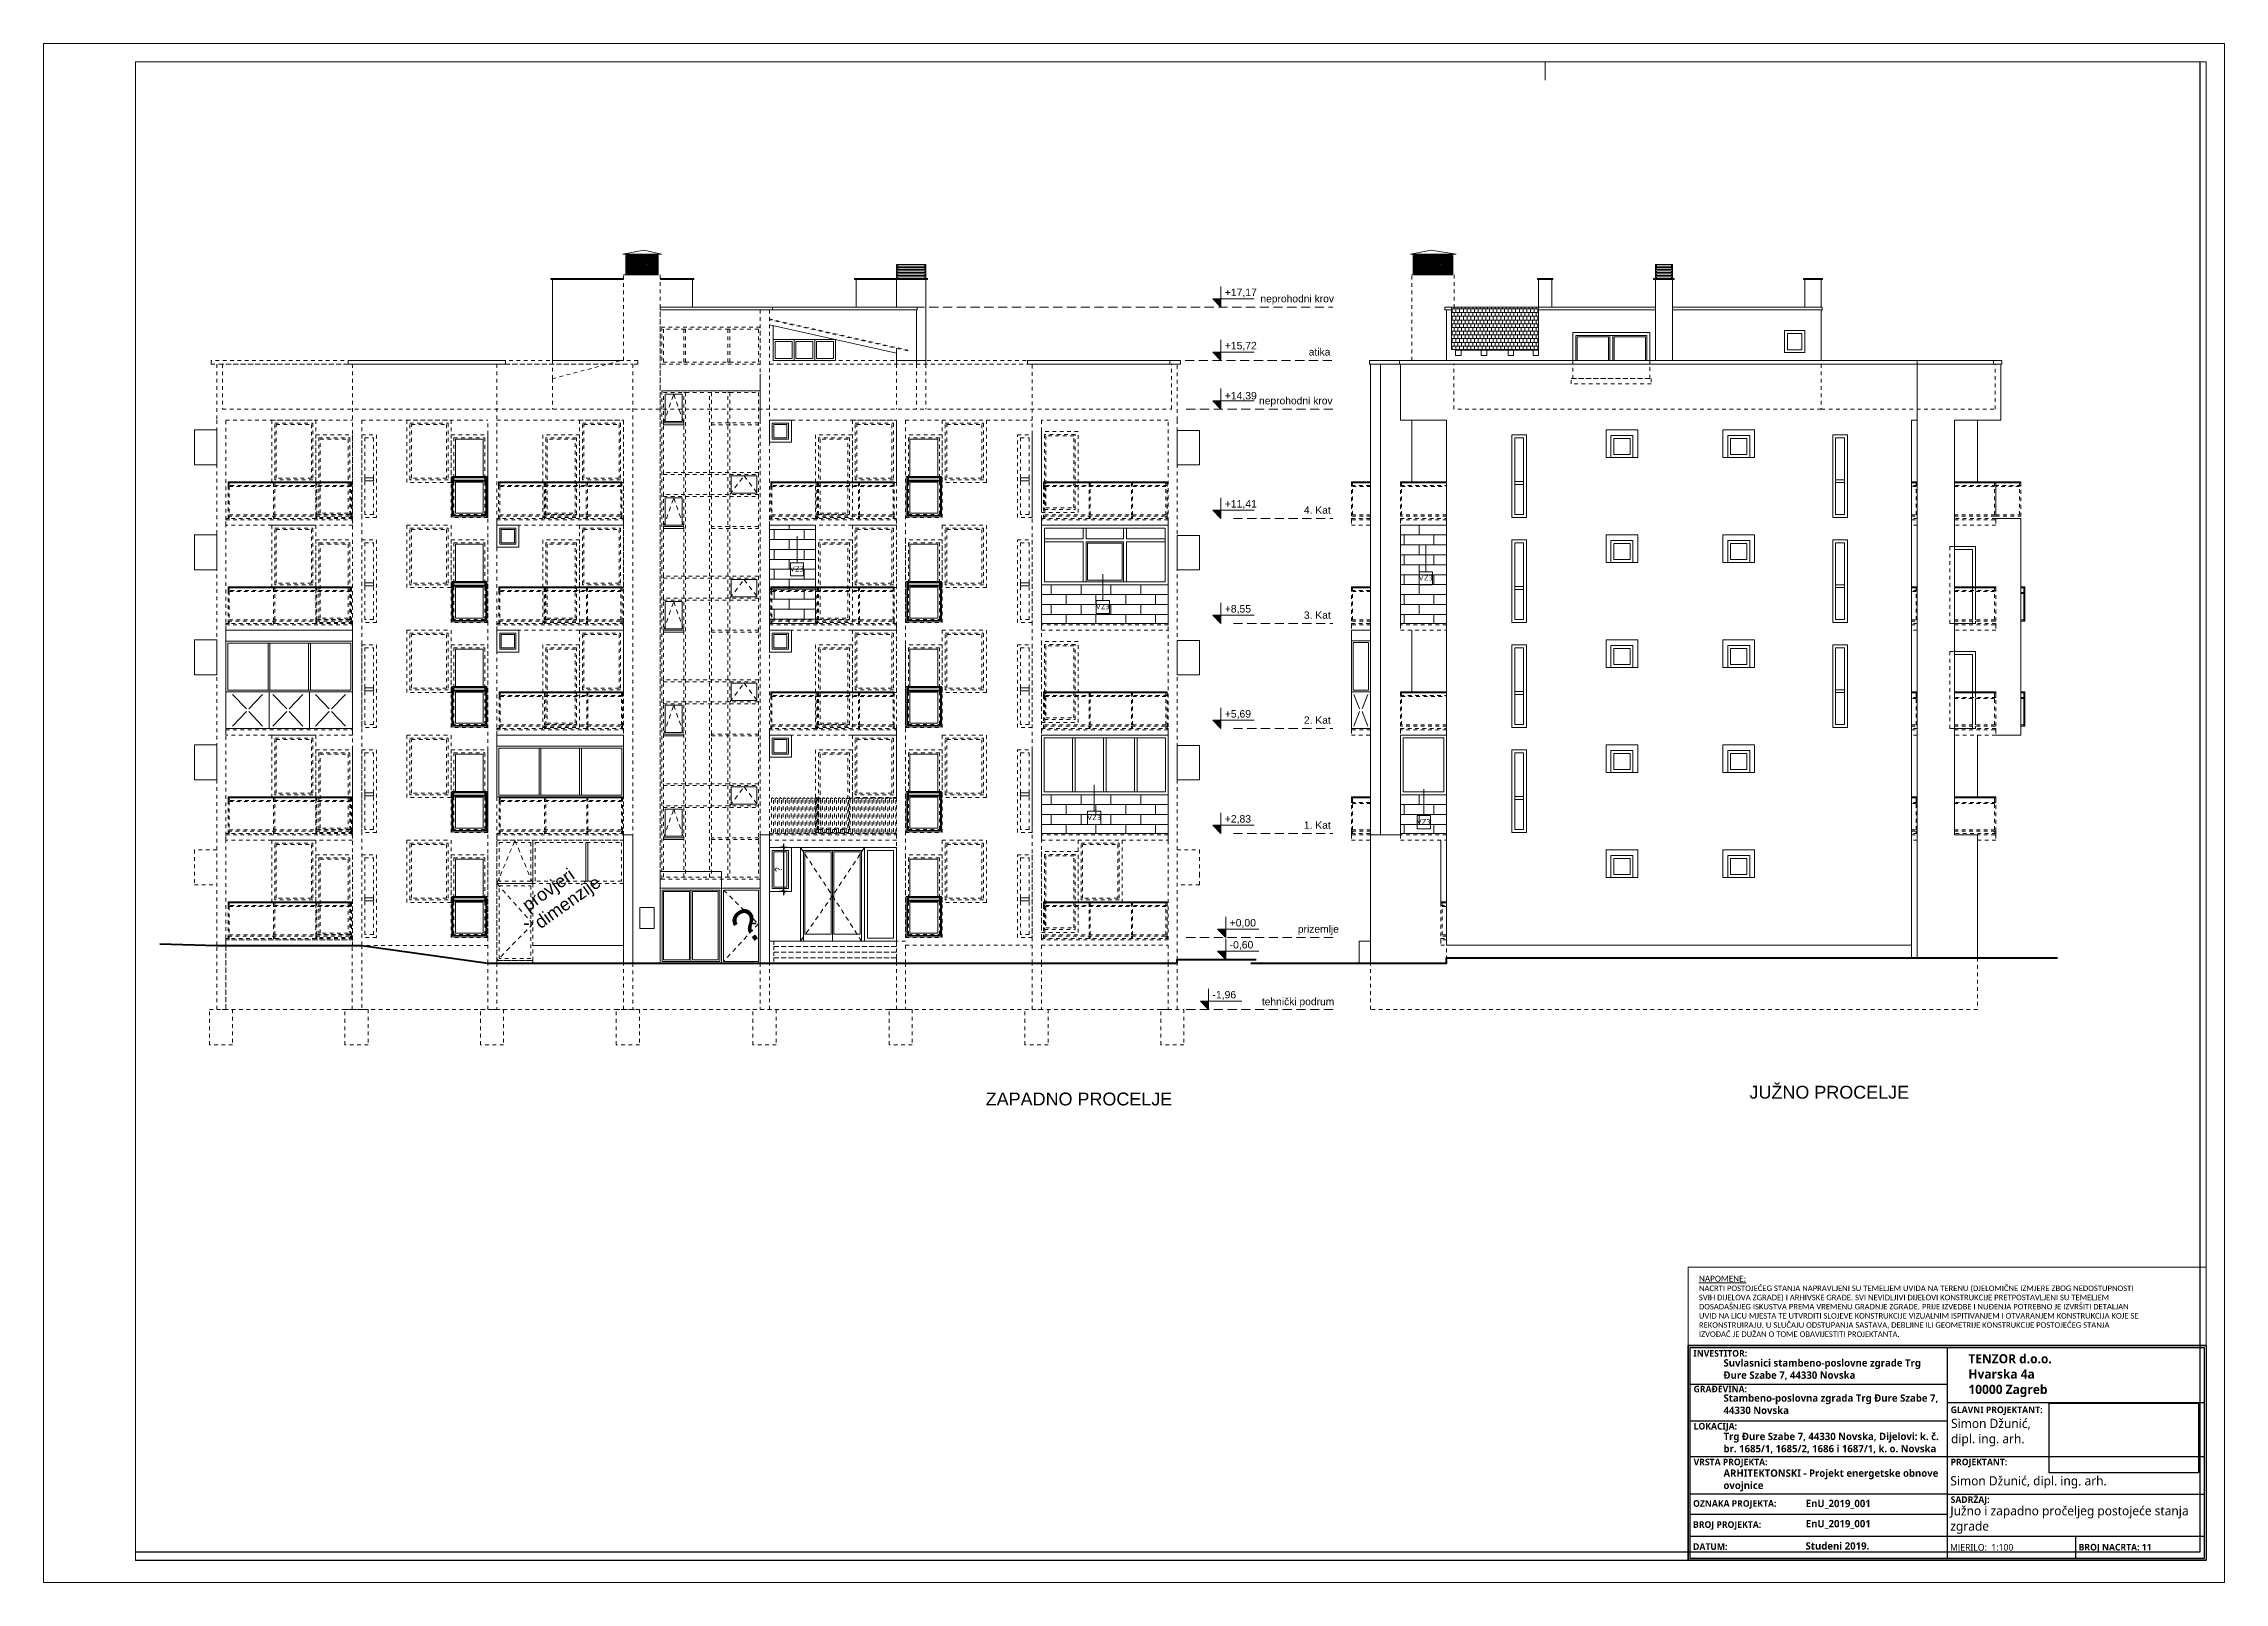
# Paper-space layout 'J i Z proc_1_100' of a CAD drawing. Header units: millimetres. Extents: x -1 to 593, y 0 to 419.
# The model-space entities are those that its viewports show. They can reach past a viewport. Long polylines and large blocks are cut down to what shows.
import ezdxf
from ezdxf.enums import TextEntityAlignment as Align

# ---------------------------------------------------------------- set-up
doc = ezdxf.new("R2010")
doc.units = ezdxf.units.MM
doc.header["$PDMODE"] = 2
for name, pattern in [('ACAD_ISO03W100', [30, 12, -18]), ('DASHED2', [0.375, 0.25, -0.125]), ('HIDDEN', [0.375, 0.25, -0.125])]:
    doc.linetypes.add(name, pattern=pattern)
doc.layers.get('0').update_dxf_attribs({"lineweight": 0})
doc.layers.get('Defpoints').update_dxf_attribs({"color": 250, "lineweight": 0})
for name, color, linetype, lineweight in [('05-podgled-tanko', 144, 'HIDDEN', 0), ('07-kote', 70, 'Continuous', 9), ('09-oznaka stavke', 1, 'Continuous', 0), ('5-TX', 113, 'Continuous', 5), ('_MV', 240, 'Continuous', 0), ('_SASTAVNICA', 7, 'Continuous', 0), ('FIZIKA', 4, 'Continuous', 30), ('konture', 7, 'Continuous', 30), ('sastavnica', 7, 'Continuous', 5)]:
    doc.layers.add(name, color=color, linetype=linetype, lineweight=lineweight)
doc.layers.add('Kucni_broj', color=2, linetype='Continuous', plot=False)
doc.layers.add('SAST_Linija sastavnice', color=255, linetype='Continuous', plot=False)
doc.layers.add('SAST_Tekst i Sastavnica', color=7, linetype='Continuous')
doc.styles.add('ARIAL', font='arial.ttf')
doc.styles.add('GENERATED_STYLE_1', font='arial.ttf')
doc.styles.add('isocpeur', font='isocpeur.ttf')
doc.styles.add('OPIS', font='hrcom.shx', dxfattribs={"width": 0.8, "height": 20})
doc.styles.add('OPISI', font='swissl.ttf')
doc.styles.get("Standard").update_dxf_attribs({"font": 'arial.ttf', "height": 600})
doc.styles.add('tahoma10', font='tahoma.ttf', dxfattribs={"height": 2})
doc.dimstyles.new('ISO-25', dxfattribs={"dimtxt": 20, "dimasz": 10, "dimexe": 10, "dimexo": 10, "dimgap": 4, "dimtad": 1, "dimdec": 0, "dimtxsty": 'OPIS', "dimblk": 'ARCHTICK', "dimcen": 10, "dimdle": 10, "dimadec": 0, "dimazin": 0, "dimtfac": 1, "dimtdec": 0, "dimtix": 1, "dimtmove": 0, "dimatfit": 3, "dimldrblk": 'ARCHTICK', "dimfxl": 10, "dimfxlon": 1, "dimarcsym": 0})
picture_1 = doc.add_image_def('image1.png', size_in_pixel=(240, 112))

psp = doc.layouts.new('J i Z proc_1_100')

# ---------------------------------------------------------------- texts
at = {"layer": '_SASTAVNICA', "insert": (450.02, 75.25), "char_height": 1.6, "width": 120.2696, "attachment_point": 4}
psp.add_mtext('{\\fCalibri|b0|i0|c238|p34;\\LNAPOMENE: \\fCalibri|b1|i0|c238|p34;\\H0.93747x;\\l\\P\\fCalibri|b0|i0|c238|p34;NACRTI POSTOJEĆEG STANJA NAPRAVLJENI SU TEMELJEM UVIDA NA TERENU (DJELOMIČNE IZMJERE ZBOG NEDOSTUPNOSTI SVIH DIJELOVA ZGRADE) I ARHIVSKE GRAĐE. SVI NEVIDLJIVI DIJELOVI KONSTRUKCIJE PRETPOSTAVLJENI SU TEMELJEM DOSADAŠNJEG ISKUSTVA PREMA VREMENU GRADNJE ZGRADE. PRIJE IZVEDBE I NUĐENJA POTREBNO JE IZVRŠITI DETALJAN UVID NA LICU MJESTA TE UTVRDITI SLOJEVE KONSTRUKCIJE VIZUALNIM ISPITIVANJEM I OTVARANJEM KONSTRUKCIJA KOJE SE REKONSTRUIRAJU. U SLUČAJU ODSTUPANJA SASTAVA, DEBLJINE ILI GEOMETRIJE KONSTRUKCIJE POSTOJEĆEG STANJA IZVOĐAČ JE DUŽAN O TOME OBAVIJESTITI PROJEKTANTA.\\C7; }', dxfattribs=at)
at = {"layer": 'SAST_Tekst i Sastavnica', "attachment_point": 1, "style": 'OPISI'}
for s, insert, char_height, width in [('\\fSegoe UI Semibold|b0|i0;INVESTITOR:', (448.51, 63.35), 1.8, 18.3788), ('\\fSegoe UI Semibold|b0|i0|c238;GRAĐEVINA:', (448.57, 53.64), 1.8, 18.9026), ('{\\fSegoe UI Semilight|b1|i0|c238|p34;Stambeno-poslovna zgrada Trg Đure Szabe 7, 44330 Novska}', (456.71, 51.28), 2, 60.2044), ('\\fSegoe UI Semibold|b0|i0;GLAVNI PROJEKTANT:', (518.57, 47.98), 1.8, 29.1605), ('\\fSegoe UI Semibold|b0|i0;LOKACIJA:', (448.57, 43.51), 1.8, 18.9026), ('{\\fSegoe UI Semilight|b1|i0|c238|p34;Trg Đure Szabe 7, 44330 Novska, Dijelovi: k. č. br. 1685/1, 1685/2, 1686 i 1687/1, k. o. Novska}', (456.71, 40.83), 2, 60.2044), ('\\fSegoe UI Semibold|b0|i0;VRSTA PROJEKTA:', (448.57, 33.76), 1.8, 34.2514), ('\\fSegoe UI Semilight|b1|i0;ARHITEKTONSKI - Projekt energetske obnove ovojnice', (456.71, 30.83), 2, 58.8493), ('\\fSegoe UI Semibold|b0|i0;PROJEKTANT:', (518.57, 33.76), 1.8, 18.9026), ('\\fSegoe UI Semibold|b0|i0;SADRŽAJ:', (518.57, 23.51), 1.8, 18.9026), ('{\\fSegoe UI Semilight|b1|i0|c238|p34;EnU_2019_001}', (479.11, 22.57), 2, 40.0376), ('{\\fSegoe UI Semilight|b1|i0|c238|p34;EnU_2019_001}', (479.11, 17.07), 2, 40.0376), ('{\\fSegoe UI Semilight|b1|i0|c238|p34;Studeni 2019.}', (479.07, 11), 2, 40.0376)]:
    psp.add_mtext(s, dxfattribs=dict(at, insert=insert, char_height=char_height, width=width))
at = {"layer": 'SAST_Tekst i Sastavnica', "color": 1, "insert": (456.71, 60.86), "char_height": 2, "width": 60.2044, "attachment_point": 1, "style": 'OPISI'}
psp.add_mtext('{\\fSegoe UI Semilight|b1|i0|c238|p34;\\C256;Suvlasnici stambeno-poslovne zgrade Trg Đure Szabe 7, 44330 Novska}', dxfattribs=at)
at = {"layer": 'SAST_Tekst i Sastavnica', "char_height": 1.8, "attachment_point": 4, "style": 'ARIAL'}
for s, insert in [('\\fSegoe UI Semibold|b0|i0;OZNAKA PROJEKTA:', (448.42, 21.3)), ('\\fSegoe UI Semibold|b0|i0;BROJ PROJEKTA:', (448.42, 15.56)), ('\\fSegoe UI Semibold|b0|i0;DATUM:', (448.42, 9.8)), ('\\fSegoe UI Semilight|b0|i0;MJERILO:  1:100', (518.42, 9.39)), ('{\\fSegoe UI Semibold|b0|i0|c0|p34;BROJ NACRTA: \\fSegoe UI Semibold|b0|i0|c238|p34;11}', (553.42, 9.4))]:
    psp.add_mtext(s, dxfattribs=dict(at, insert=insert))
at = {"layer": 'sastavnica', "insert": (520.02, 56.39), "char_height": 2.5, "width": 54.0003, "attachment_point": 4}
psp.add_mtext('\\fSegoe UI Semibold|b1|i0;    TENZOR d.o.o.\\P    Hvarska 4a\\P    10000 Zagreb', dxfattribs=at)
at = {"layer": 'sastavnica', "char_height": 2.5, "attachment_point": 4, "style": 'ARIAL'}
for s, insert, width in [('{\\fSegoe UI Semilight|b0|i0|c238|p34;Simon Džunić, \\Pdipl. ing. arh.}', (518.68, 40.87), 47.5), ('\\fSegoe UI Semilight|b0|i0|c238;Simon Džunić, dipl. ing. arh.', (518.49, 27.32), 47.5), ('{\\fSegoe UI Semilight|b0|i0|c238|p34;Južno i zapadno pročeljeg postojeće stanja zgrade }', (518.49, 17.07), 70.0559)]:
    psp.add_mtext(s, dxfattribs=dict(at, insert=insert, width=width))

msp = doc.modelspace()

# ---------------------------------------------------------------- texts
at = {"char_height": 35, "attachment_point": 1, "style": 'tahoma10'}
for s, width, insert in [('{\\fArial|b0|i0|c238|p34;ZAPADNO PROCELJE}', 705.6912, (210359.47, -227926.73)), ('{\\fArial|b0|i0|c238|p34;JUŽNO PROCELJE}', 480.0725, (212439.65, -227908.27))]:
    msp.add_mtext_dynamic_manual_height_columns(s, width=width, gutter_width=10, heights=[0], dxfattribs=dict(at, insert=insert))
at = {"layer": '07-kote', "char_height": 20.25, "width": 2974.003, "attachment_point": 4, "style": 'GENERATED_STYLE_1'}
for s, insert in [('{\\fArial|b0|i0|c238|p34;+17,}17', (211010.51, -225748.99)), ('{\\fArial|b0|i0|c238|p34;+15,}72', (211010.51, -225893.99)), ('{\\fArial|b0|i0|c238|p34;+14,}39', (211010.51, -226030.38)), ('{\\fArial|b0|i0|c238|p34;+11,}41', (211010.51, -226324.99)), ('{\\fArial|b0|i0|c238|p34;+8,}55', (211010.51, -226610.99)), ('{\\fArial|b0|i0|c238|p34;+5,}69', (211010.51, -226896.99)), ('{\\fArial|b0|i0|c238|p34;+2,}83', (211010.51, -227182.99)), ('{\\fArial|b0|i0|c238|p34;+0,}00', (211023.87, -227465.99)), ('{\\fArial|b0|i0|c238|p34;-0,}60', (211023.87, -227525.99)), ('{\\fArial|b0|i0|c238|p34;-1,}96', (210977.03, -227661.99))]:
    msp.add_mtext(s, dxfattribs=dict(at, insert=insert))
at = {"layer": '07-kote', "linetype": 'DASHED2', "char_height": 20, "style": 'tahoma10'}
for s, width, insert, attachment_point in [('{\\fArial|b0|i0|c238|p34;neprohodni krov}', 728.1474, (211107.58, -225754.15), 1), ('{\\fArial|b0|i0|c238|p34;atika}', 728.1474, (211239.15, -225899.15), 1), ('{\\fArial|b0|i0|c238|p34;neprohodni krov}', 728.1474, (211103.84, -226032.15), 1), ('{\\fArial|b0|i0|c238|p34;4. Kat }', 87.101, (211226.04, -226330.15), 1), ('{\\fArial|b0|i0|c238|p34;3. Kat }', 87.101, (211226.04, -226616.15), 1), ('{\\fArial|b0|i0|c238|p34;2. Kat }', 87.101, (211226.04, -226902.15), 1), ('{\\fArial|b0|i0|c238|p34;1. Kat }', 87.101, (211226.04, -227188.15), 1), ('{\\fArial|b0|i0|c238|p34;prizemlje }', 87.101, (211209.52, -227471.15), 1), ('{\\fArial|b0|i0|c238|p34;tehnički podrum}', 221.7809, (211308.73, -227668.75), 3)]:
    msp.add_mtext_dynamic_manual_height_columns(s, width=width, gutter_width=10, heights=[0], dxfattribs=dict(at, insert=insert, attachment_point=attachment_point))
at = {"layer": '09-oznaka stavke', "linetype": 'ByBlock', "ltscale": 5, "attachment_point": 1, "rotation": 35.557824, "style": 'tahoma10'}
for s, insert, char_height in [('{\\fArial|b0|i0|c238|p34;provjeri \\Pdimenzije}', (209092.63, -227406.2), 35), ('{\\fArial|b0|i0|c238|p34;?}', (209655.25, -227455.93), 90)]:
    msp.add_mtext_dynamic_manual_height_columns(s, width=705.6912, gutter_width=10, heights=[0], dxfattribs=dict(at, insert=insert, char_height=char_height))

# ---------------------------------------------------------------- blocks, each defined once
blk = doc.blocks.new('_ArchTick')
at = {"color": 0, "linetype": 'ByBlock', "lineweight": 0, "const_width": 0.15}
blk.add_lwpolyline([(-0.5, -0.5), (0.5, 0.5)], dxfattribs=at)
blk = doc.blocks.new('*D1747')
at = {"layer": '09-oznaka stavke', "color": 0, "linetype": 'ByBlock', "lineweight": -2, "ltscale": 5, "transparency": 16777216}
for p, q in [((209819.1, -227259.3), (209799.1, -227259.3)), ((209809.1, -227249.3), (209809.1, -227389.3)), ((209819.1, -227379.3), (209799.1, -227379.3))]:
    blk.add_line(p, q, dxfattribs=at)
at = {"layer": 'Defpoints', "color": 0, "linetype": 'ByBlock', "ltscale": 5, "transparency": 16777216}
for p in [(209830.2, -227259.3), (209809.1, -227379.3), (209830.2, -227379.3)]:
    blk.add_point(p, dxfattribs=at)
at = {"layer": '09-oznaka stavke', "color": 0, "linetype": 'ByBlock', "lineweight": -2, "ltscale": 5, "transparency": 16777216, "xscale": 10, "yscale": 10, "zscale": 10}
for p, rotation in [((209809.1, -227259.3), 90), ((209809.1, -227379.3), 270)]:
    blk.add_blockref('_ArchTick', p, dxfattribs=dict(at, rotation=rotation))
at = {"layer": '09-oznaka stavke', "color": 0, "linetype": 'ByBlock', "ltscale": 5, "transparency": 16777216, "insert": (209795.1, -227319.3), "char_height": 20, "attachment_point": 5, "rotation": 90, "style": 'OPIS'}
blk.add_mtext('?', dxfattribs=at)
blk = doc.blocks.new('*U511')
at = {"ltscale": 0.1}
blk.add_line((0, 0.5), (0, 1), dxfattribs=at)
blk.add_lwpolyline([(0.125, 0.25), (-0.125, 0.25), (-0.125, 0.5), (0.125, 0.5)], close=True, dxfattribs=at)
at = {"style": 'isocpeur'}
blk.add_attdef('sl', text='', height=0.1, dxfattribs=at).set_placement((0.005, 0.334), align=Align.CENTER)

# ---------------------------------------------------------------- dimensions: what is measured, and where the dimension line sits
at = {"layer": '09-oznaka stavke', "linetype": 'ByBlock', "ltscale": 5}
dim = msp.add_linear_dim(base=(209809.1, -227379.27), p1=(209830.22, -227259.27), p2=(209830.22, -227379.27), angle=90, text='?', dimstyle='ISO-25', dxfattribs=at)
dim.commit()
dim.dimension.update_dxf_attribs({"geometry": '*D1747', "text_midpoint": (209795.1, -227319.27)})

# ---------------------------------------------------------------- hatches: boundary and pattern name
at = {"layer": '05-podgled-tanko', "linetype": 'ByBlock', "ltscale": 5}
h = msp.add_hatch(dxfattribs=at)
h.set_pattern_fill('ANSI37', color=256)
h.set_pattern_definition([(45, (3039.311, -13346.2995), (-2.24506403, 2.24506403), []), (135, (3039.311, -13346.2995), (-2.24506403, -2.24506403), [])])
h.paths.add_polyline_path([(209382.32, -225696.27), (209464.67, -225696.27), (209464.67, -225647.6), (209382.32, -225647.6)])
h = msp.add_hatch(dxfattribs=at)
h.set_pattern_fill('ANSI37', color=256)
h.set_pattern_definition([(45, (5183.777, -13346.2995), (-2.24506403, 2.24506403), []), (135, (5183.777, -13346.2995), (-2.24506403, -2.24506403), [])])
h.paths.add_polyline_path([(211526.78, -225696.27), (211628.79, -225696.27), (211628.79, -225647.6), (211526.78, -225647.6)])
h = msp.add_hatch(dxfattribs=at)
h.set_pattern_fill('AR-B88', color=256, scale=0.05)
h.set_pattern_definition([(0, (5183.777, -13346.3), (0, 10.16), []), (90, (5183.777, -13346.2995), (-5.08, 10.16), [10.16, -10.16])])
h.paths.add_polyline_path([(211627.65, -225902.27), (211865.22, -225902.27), (211865.22, -225787.27), (211627.65, -225787.27)])
at = {"layer": '07-kote'}
h = msp.add_hatch(color=7, dxfattribs=at)
h.dxf.hatch_style = 1
h.paths.add_polyline_path([(211000.15, -225764.77), (210977.65, -225764.77), (211000.15, -225787.27)])
h = msp.add_hatch(color=7, dxfattribs=at)
h.dxf.hatch_style = 1
h.paths.add_polyline_path([(211000.15, -225909.77), (210977.65, -225909.77), (211000.15, -225932.27)])
h = msp.add_hatch(color=7, dxfattribs=at)
h.dxf.hatch_style = 1
h.paths.add_polyline_path([(211000.15, -226042.77), (210977.65, -226042.77), (211000.15, -226065.27)])
h = msp.add_hatch(color=7, dxfattribs=at)
h.dxf.hatch_style = 1
h.paths.add_polyline_path([(211000.15, -226340.77), (210977.65, -226340.77), (211000.15, -226363.27)])
h = msp.add_hatch(color=7, dxfattribs=at)
h.dxf.hatch_style = 1
h.paths.add_polyline_path([(211000.15, -226626.77), (210977.65, -226626.77), (211000.15, -226649.27)])
h = msp.add_hatch(color=7, dxfattribs=at)
h.dxf.hatch_style = 1
h.paths.add_polyline_path([(211000.15, -226912.77), (210977.65, -226912.77), (211000.15, -226935.27)])
h = msp.add_hatch(color=7, dxfattribs=at)
h.dxf.hatch_style = 1
h.paths.add_polyline_path([(211000.15, -227198.77), (210977.65, -227198.77), (211000.15, -227221.27)])
h = msp.add_hatch(color=7, dxfattribs=at)
h.dxf.hatch_style = 1
h.paths.add_polyline_path([(211013.5, -227481.77), (210991, -227481.77), (211013.5, -227504.27)])
h = msp.add_hatch(color=7, dxfattribs=at)
h.dxf.hatch_style = 1
h.paths.add_polyline_path([(211013.5, -227541.77), (210991, -227541.77), (211013.5, -227564.27)])
h = msp.add_hatch(color=7, dxfattribs=at)
h.dxf.hatch_style = 1
h.paths.add_polyline_path([(210966.66, -227677.77), (210944.16, -227677.77), (210966.66, -227700.27)])
at = {"layer": '09-oznaka stavke', "linetype": 'ByBlock', "ltscale": 5, "true_color": 0xf0310f}
h = msp.add_hatch(dxfattribs=at)
h.set_pattern_fill('AR-BRSTD', color=20, scale=0.4)
h.paths.add_polyline_path([(209770.22, -226381.27), (209896.22, -226381.27), (209896.22, -226649.27), (209770.22, -226649.27)])
h = msp.add_hatch(dxfattribs=at)
h.set_pattern_fill('AR-BRSTD', color=20, scale=0.4)
h.set_pattern_definition([(0, (5941.777, -13346.3), (0, 27.09672), []), (90, (5941.777, -13346.3), (-40.64, 27.09672), [27.09672, -27.09672])])
h.paths.add_polyline_path([(211614.22, -226649.27), (211489.22, -226649.27), (211489.22, -226381.27), (211614.22, -226381.27)])
h = msp.add_hatch(dxfattribs=at)
h.set_pattern_fill('AR-BRSTD', color=20, scale=0.4)
h.set_pattern_definition([(0, (5183.777, -13346.3), (0, 27.09672), []), (90, (5183.777, -13346.3), (-40.64, 27.09672), [27.09672, -27.09672])])
h.paths.add_polyline_path([(210856.22, -226649.27), (210511.22, -226649.27), (210511.22, -226543.27), (210856.22, -226543.27)])
h = msp.add_hatch(dxfattribs=at)
h.set_pattern_fill('AR-BRSTD', color=20, scale=0.4)
h.set_pattern_definition([(0, (5183.777, -13918.3), (0, 27.09672), []), (90, (5183.777, -13918.3), (-40.64, 27.09672), [27.09672, -27.09672])])
h.paths.add_polyline_path([(210856.22, -227221.27), (210511.22, -227221.27), (210511.22, -227115.27), (210856.22, -227115.27)])
h = msp.add_hatch(dxfattribs=at)
h.set_pattern_fill('AR-BRSTD', color=20, scale=0.4)
h.set_pattern_definition([(0, (5941.777, -13918.3), (0, 27.09672), []), (90, (5941.777, -13918.3), (-40.64, 27.09672), [27.09672, -27.09672])])
h.paths.add_polyline_path([(211614.22, -227221.27), (211489.22, -227221.27), (211489.22, -227115.27), (211614.22, -227115.27)])

# ---------------------------------------------------------------- linework, layer by layer
at = {"layer": '05-podgled-tanko', "linetype": 'ByBlock', "ltscale": 5}
for points in [[(209371.51, -225642.94), (209476.18, -225642.94), (209476.18, -225642.94), (209428.26, -225632.43), (209371.51, -225642.94)], [(209379.32, -225699.27), (209467.67, -225699.27), (209467.67, -225644.6), (209379.32, -225644.6)], [(209382.32, -225696.27), (209464.67, -225696.27), (209464.67, -225647.6), (209382.32, -225647.6)], [(210116.85, -225671.22), (210196.22, -225671.22), (210196.22, -225672.31), (210116.85, -225672.31)], [(210116.85, -225672.31), (210119.83, -225672.31), (210119.83, -225677.13), (210116.85, -225677.13)], [(210116.85, -225677.13), (210196.22, -225677.13), (210196.22, -225680.34), (210116.85, -225680.34)], [(210116.85, -225680.34), (210119.83, -225680.34), (210119.83, -225685.17), (210116.85, -225685.17)], [(210116.85, -225685.17), (210196.22, -225685.17), (210196.22, -225688.38), (210116.85, -225688.38)], [(210116.85, -225688.38), (210119.83, -225688.38), (210119.83, -225693.2), (210116.85, -225693.2)], [(210196.22, -225672.31), (210193.24, -225672.31), (210193.24, -225677.13), (210196.22, -225677.13)], [(210196.22, -225680.34), (210193.24, -225680.34), (210193.24, -225685.17), (210196.22, -225685.17)], [(210196.22, -225688.38), (210193.24, -225688.38), (210193.24, -225693.2), (210196.22, -225693.2)], [(211515.98, -225642.94), (211640.3, -225642.94), (211640.3, -225642.94), (211572.72, -225632.43), (211515.98, -225642.94)], [(211523.78, -225699.27), (211631.79, -225699.27), (211631.79, -225644.6), (211523.78, -225644.6)], [(211526.78, -225696.27), (211628.79, -225696.27), (211628.79, -225647.6), (211526.78, -225647.6)], [(212183.22, -225671.22), (212230.22, -225671.22), (212230.22, -225672.31), (212183.22, -225672.31)], [(212183.22, -225672.31), (212186.2, -225672.31), (212186.2, -225677.13), (212183.22, -225677.13)], [(212183.22, -225677.13), (212230.22, -225677.13), (212230.22, -225680.34), (212183.22, -225680.34)], [(212183.22, -225680.34), (212186.2, -225680.34), (212186.2, -225685.17), (212183.22, -225685.17)], [(212183.22, -225685.17), (212230.22, -225685.17), (212230.22, -225688.38), (212183.22, -225688.38)], [(212183.22, -225688.38), (212186.2, -225688.38), (212186.2, -225693.2), (212183.22, -225693.2)], [(212230.22, -225672.31), (212227.24, -225672.31), (212227.24, -225677.13), (212230.22, -225677.13)], [(212230.22, -225680.34), (212227.24, -225680.34), (212227.24, -225685.17), (212230.22, -225685.17)], [(212230.22, -225688.38), (212227.24, -225688.38), (212227.24, -225693.2), (212230.22, -225693.2)], [(210002.38, -225709.27), (210111.95, -225709.27), (210111.95, -225712.36), (210002.38, -225712.36)], [(210116.22, -225787.27), (210006.22, -225787.27), (210006.22, -225712.36), (210116.22, -225712.36)], [(210111.95, -225709.27), (210200.49, -225709.27), (210200.49, -225712.36), (210111.95, -225712.36)], [(210116.85, -225693.2), (210196.22, -225693.2), (210196.22, -225696.41), (210116.85, -225696.41)], [(210116.85, -225696.41), (210119.83, -225696.41), (210119.83, -225701.24), (210116.85, -225701.24)], [(210116.85, -225701.24), (210196.22, -225701.24), (210196.22, -225704.45), (210116.85, -225704.45)], [(210116.85, -225704.45), (210119.83, -225704.45), (210119.83, -225709.27), (210116.85, -225709.27)], [(210196.22, -225696.41), (210193.24, -225696.41), (210193.24, -225701.24), (210196.22, -225701.24)], [(210196.22, -225704.45), (210193.24, -225704.45), (210193.24, -225709.27), (210196.22, -225709.27)], [(211862.11, -225709.27), (211903.95, -225709.27), (211903.95, -225712.36), (211862.11, -225712.36)], [(211901.22, -225787.27), (211865.22, -225787.27), (211865.22, -225712.36), (211901.22, -225712.36)], [(212178.32, -225709.27), (212234.49, -225709.27), (212234.49, -225712.36), (212178.32, -225712.36)], [(212183.22, -225693.2), (212230.22, -225693.2), (212230.22, -225696.41), (212183.22, -225696.41)], [(212183.22, -225696.41), (212186.2, -225696.41), (212186.2, -225701.24), (212183.22, -225701.24)], [(212183.22, -225701.24), (212230.22, -225701.24), (212230.22, -225704.45), (212183.22, -225704.45)], [(212183.22, -225704.45), (212186.2, -225704.45), (212186.2, -225709.27), (212183.22, -225709.27)], [(212230.22, -225696.41), (212227.24, -225696.41), (212227.24, -225701.24), (212230.22, -225701.24)], [(212230.22, -225704.45), (212227.24, -225704.45), (212227.24, -225709.27), (212230.22, -225709.27)], [(212586.38, -225709.27), (212638.24, -225709.27), (212638.24, -225712.36), (212586.38, -225712.36)], [(212635.22, -225787.27), (212590.22, -225787.27), (212590.22, -225712.36), (212635.22, -225712.36)], [(209473.22, -225787.27), (209779.08, -225787.27), (209779.08, -225794.54), (209473.22, -225794.54)], [(210172.9, -225794.54), (209779.08, -225794.54), (209779.08, -225787.27), (210172.9, -225787.27)], [(211627.65, -225902.27), (211865.22, -225902.27), (211865.22, -225787.27), (211627.65, -225787.27)], [(212590.22, -225911.27), (212535.22, -225911.27), (212535.22, -225851.27), (212590.22, -225851.27)], [(212582.22, -225903.27), (212543.22, -225903.27), (212543.22, -225859.27), (212582.22, -225859.27)], [(209780.96, -225932.27), (209837.38, -225932.27), (209837.38, -225875.85), (209780.96, -225875.85)], [(209785.96, -225927.27), (209832.38, -225927.27), (209832.38, -225880.85), (209785.96, -225880.85)], [(209837.38, -225932.27), (209893.8, -225932.27), (209893.8, -225875.85), (209837.38, -225875.85)], [(209842.38, -225927.27), (209888.8, -225927.27), (209888.8, -225880.85), (209842.38, -225880.85)], [(209893.8, -225932.27), (209950.22, -225932.27), (209950.22, -225875.85), (209893.8, -225875.85)], [(209898.8, -225927.27), (209945.22, -225927.27), (209945.22, -225880.85), (209898.8, -225880.85)], [(211653.97, -225904.27), (211638.97, -225904.27), (211638.97, -225919.27), (211653.97, -225919.27)], [(211723.96, -225904.27), (211708.96, -225904.27), (211708.96, -225919.27), (211723.96, -225919.27)], [(211781.96, -225904.27), (211796.96, -225904.27), (211796.96, -225919.27), (211781.96, -225919.27)], [(211850.22, -225904.27), (211865.22, -225904.27), (211865.22, -225919.27), (211850.22, -225919.27)], [(208623.22, -225942.27), (209051.22, -225942.27), (209051.22, -225932.27), (208623.22, -225932.27)], [(210473.28, -225942.27), (210889.85, -225942.27), (210889.85, -225932.27), (210473.28, -225932.27)], [(211486.56, -225932.27), (211404.77, -225932.27), (211404.77, -225942.27), (211486.56, -225942.27)], [(211486.56, -225932.27), (212896.22, -225932.27), (212896.22, -225942.27), (211486.56, -225942.27)], [(212896.22, -225932.27), (213126.76, -225932.27), (213126.76, -225942.27), (212896.22, -225942.27)], [(209486.22, -226098.59), (209533.22, -226098.59), (209533.22, -226024.27), (209486.22, -226024.27)], [(209482.22, -226102.59), (209537.22, -226102.59), (209537.22, -226107.59), (209482.22, -226107.59)], [(208204.6, -226121.77), (208265.22, -226121.77), (208265.22, -226216.77), (208204.6, -226216.77)], [(210881.22, -226216.77), (210941.85, -226216.77), (210941.85, -226123.27), (210881.22, -226123.27)], [(211800.22, -226352.27), (211800.22, -226143.27), (211824.22, -226143.27), (211824.22, -226352.27)], [(212062.22, -226136.77), (212062.22, -226196.77), (212049.22, -226196.77), (212049.22, -226121.77), (212135.22, -226121.77), (212135.22, -226196.77), (212122.22, -226196.77), (212122.22, -226136.77)], [(212062.22, -226136.77), (212122.22, -226136.77), (212122.22, -226196.77), (212062.22, -226196.77)], [(212070.22, -226144.77), (212114.22, -226144.77), (212114.22, -226188.77), (212070.22, -226188.77)], [(212380.22, -226136.77), (212380.22, -226196.77), (212367.22, -226196.77), (212367.22, -226121.77), (212453.22, -226121.77), (212453.22, -226196.77), (212440.22, -226196.77), (212440.22, -226136.77)], [(212380.22, -226136.77), (212440.22, -226136.77), (212440.22, -226196.77), (212380.22, -226196.77)], [(212388.22, -226144.77), (212432.22, -226144.77), (212432.22, -226188.77), (212388.22, -226188.77)], [(212674.22, -226352.27), (212674.22, -226143.27), (212698.22, -226143.27), (212698.22, -226352.27)], [(208296.22, -226263.27), (208632.22, -226263.27), (208632.22, -226266.27), (208296.22, -226266.27)], [(208299.22, -226273.27), (208296.22, -226273.27), (208296.22, -226266.27), (208299.22, -226266.27)], [(208629.22, -226273.27), (208632.22, -226273.27), (208632.22, -226266.27), (208629.22, -226266.27)], [(209032.85, -226263.27), (209368.85, -226263.27), (209368.85, -226266.27), (209032.85, -226266.27)], [(209035.85, -226273.27), (209032.85, -226273.27), (209032.85, -226266.27), (209035.85, -226266.27)], [(209365.85, -226273.27), (209368.85, -226273.27), (209368.85, -226266.27), (209365.85, -226266.27)], [(209666.22, -226293.78), (209736.22, -226293.78), (209736.22, -226246.78), (209666.22, -226246.78)], [(209774.22, -226263.27), (210110.22, -226263.27), (210110.22, -226266.27), (209774.22, -226266.27)], [(209777.22, -226273.27), (209774.22, -226273.27), (209774.22, -226266.27), (209777.22, -226266.27)], [(210107.22, -226273.27), (210110.22, -226273.27), (210110.22, -226266.27), (210107.22, -226266.27)], [(210517.22, -226263.27), (210853.22, -226263.27), (210853.22, -226266.27), (210517.22, -226266.27)], [(210520.22, -226273.27), (210517.22, -226273.27), (210517.22, -226266.27), (210520.22, -226266.27)], [(210850.22, -226273.27), (210853.22, -226273.27), (210853.22, -226266.27), (210850.22, -226266.27)], [(211407.22, -226266.27), (211355.22, -226266.27), (211355.22, -226263.27), (211407.22, -226263.27)], [(211358.22, -226273.27), (211355.22, -226273.27), (211355.22, -226266.27), (211358.22, -226266.27)], [(211614.22, -226266.27), (211489.22, -226266.27), (211489.22, -226263.27), (211614.22, -226263.27)], [(211492.22, -226273.27), (211489.22, -226273.27), (211489.22, -226266.27), (211492.22, -226266.27)], [(211800.22, -226270.27), (211824.22, -226270.27), (211824.22, -226262.27), (211800.22, -226262.27)], [(212674.22, -226265.27), (212698.22, -226265.27), (212698.22, -226257.27), (212674.22, -226257.27)], [(212881.22, -226266.27), (212896.22, -226266.27), (212896.22, -226263.27), (212881.22, -226263.27)], [(212893.22, -226273.27), (212896.22, -226273.27), (212896.22, -226266.27), (212893.22, -226266.27)], [(212998.22, -226266.27), (213110.22, -226266.27), (213110.22, -226263.27), (212998.22, -226263.27)], [(213107.22, -226273.27), (213110.22, -226273.27), (213110.22, -226266.27), (213107.22, -226266.27)], [(213110.22, -226266.27), (213178.22, -226266.27), (213178.22, -226263.27), (213110.22, -226263.27)], [(213175.22, -226273.27), (213178.22, -226273.27), (213178.22, -226266.27), (213175.22, -226266.27)], [(209486.22, -226381.1), (209533.22, -226381.1), (209533.22, -226306.78), (209486.22, -226306.78)], [(208299.22, -226363.27), (208296.22, -226363.27), (208296.22, -226356.27), (208299.22, -226356.27)], [(208423.07, -226363.27), (208420.07, -226363.27), (208420.07, -226356.27), (208423.07, -226356.27)], [(208538.07, -226363.27), (208535.07, -226363.27), (208535.07, -226356.27), (208538.07, -226356.27)], [(208629.22, -226363.27), (208632.22, -226363.27), (208632.22, -226356.27), (208629.22, -226356.27)], [(209035.85, -226363.27), (209032.85, -226363.27), (209032.85, -226356.27), (209035.85, -226356.27)], [(209159.71, -226363.27), (209156.71, -226363.27), (209156.71, -226356.27), (209159.71, -226356.27)], [(209274.71, -226363.27), (209271.71, -226363.27), (209271.71, -226356.27), (209274.71, -226356.27)], [(209365.85, -226363.27), (209368.85, -226363.27), (209368.85, -226356.27), (209365.85, -226356.27)], [(209482.22, -226385.1), (209537.22, -226385.1), (209537.22, -226390.1), (209482.22, -226390.1)], [(209777.22, -226363.27), (209774.22, -226363.27), (209774.22, -226356.27), (209777.22, -226356.27)], [(209901.07, -226363.27), (209898.07, -226363.27), (209898.07, -226356.27), (209901.07, -226356.27)], [(210016.07, -226363.27), (210013.07, -226363.27), (210013.07, -226356.27), (210016.07, -226356.27)], [(210107.22, -226363.27), (210110.22, -226363.27), (210110.22, -226356.27), (210107.22, -226356.27)], [(210520.22, -226363.27), (210517.22, -226363.27), (210517.22, -226356.27), (210520.22, -226356.27)], [(210644.07, -226363.27), (210641.07, -226363.27), (210641.07, -226356.27), (210644.07, -226356.27)], [(210759.07, -226363.27), (210756.07, -226363.27), (210756.07, -226356.27), (210759.07, -226356.27)], [(210850.22, -226363.27), (210853.22, -226363.27), (210853.22, -226356.27), (210850.22, -226356.27)], [(208204.6, -226407.77), (208265.22, -226407.77), (208265.22, -226502.77), (208204.6, -226502.77)], [(210881.22, -226502.77), (210941.85, -226502.77), (210941.85, -226409.27), (210881.22, -226409.27)], [(211800.22, -226638.27), (211800.22, -226429.27), (211824.22, -226429.27), (211824.22, -226638.27)], [(212062.22, -226422.77), (212062.22, -226482.77), (212049.22, -226482.77), (212049.22, -226407.77), (212135.22, -226407.77), (212135.22, -226482.77), (212122.22, -226482.77), (212122.22, -226422.77)], [(212062.22, -226422.77), (212122.22, -226422.77), (212122.22, -226482.77), (212062.22, -226482.77)], [(212070.22, -226430.77), (212114.22, -226430.77), (212114.22, -226474.77), (212070.22, -226474.77)], [(212380.22, -226422.77), (212380.22, -226482.77), (212367.22, -226482.77), (212367.22, -226407.77), (212453.22, -226407.77), (212453.22, -226482.77), (212440.22, -226482.77), (212440.22, -226422.77)], [(212380.22, -226422.77), (212440.22, -226422.77), (212440.22, -226482.77), (212380.22, -226482.77)], [(212388.22, -226430.77), (212432.22, -226430.77), (212432.22, -226474.77), (212388.22, -226474.77)], [(212674.22, -226638.27), (212674.22, -226429.27), (212698.22, -226429.27), (212698.22, -226638.27)], [(208296.22, -226549.27), (208632.22, -226549.27), (208632.22, -226552.27), (208296.22, -226552.27)], [(208299.22, -226559.27), (208296.22, -226559.27), (208296.22, -226552.27), (208299.22, -226552.27)], [(208629.22, -226559.27), (208632.22, -226559.27), (208632.22, -226552.27), (208629.22, -226552.27)], [(209033.11, -226549.27), (209369.11, -226549.27), (209369.11, -226552.27), (209033.11, -226552.27)], [(209036.11, -226559.27), (209033.11, -226559.27), (209033.11, -226552.27), (209036.11, -226552.27)], [(209366.11, -226559.27), (209369.11, -226559.27), (209369.11, -226552.27), (209366.11, -226552.27)], [(209666.22, -226576.29), (209736.22, -226576.29), (209736.22, -226529.29), (209666.22, -226529.29)], [(209774.22, -226549.27), (210110.22, -226549.27), (210110.22, -226552.27), (209774.22, -226552.27)], [(209777.22, -226559.27), (209774.22, -226559.27), (209774.22, -226552.27), (209777.22, -226552.27)], [(210107.22, -226559.27), (210110.22, -226559.27), (210110.22, -226552.27), (210107.22, -226552.27)], [(211407.22, -226552.27), (211355.22, -226552.27), (211355.22, -226549.27), (211407.22, -226549.27)], [(211358.22, -226559.27), (211355.22, -226559.27), (211355.22, -226552.27), (211358.22, -226552.27)], [(211800.22, -226556.27), (211824.22, -226556.27), (211824.22, -226548.27), (211800.22, -226548.27)], [(212674.22, -226551.27), (212698.22, -226551.27), (212698.22, -226543.27), (212674.22, -226543.27)], [(212881.22, -226552.27), (212896.22, -226552.27), (212896.22, -226549.27), (212881.22, -226549.27)], [(212893.22, -226559.27), (212896.22, -226559.27), (212896.22, -226552.27), (212893.22, -226552.27)], [(212998.22, -226552.27), (213110.22, -226552.27), (213110.22, -226549.27), (212998.22, -226549.27)], [(213107.22, -226559.27), (213110.22, -226559.27), (213110.22, -226552.27), (213107.22, -226552.27)], [(213178.22, -226552.27), (213186.34, -226552.27), (213186.34, -226549.27), (213178.22, -226549.27)], [(213178.22, -226567.27), (213186.34, -226567.27), (213186.34, -226564.27), (213178.22, -226564.27)], [(213186.34, -226642.27), (213189.34, -226642.27), (213189.34, -226549.27), (213186.34, -226549.27)], [(209486.22, -226663.61), (209533.22, -226663.61), (209533.22, -226589.29), (209486.22, -226589.29)], [(213178.22, -226639.27), (213186.34, -226639.27), (213186.34, -226642.27), (213178.22, -226642.27)], [(208204.6, -226693.77), (208265.22, -226693.77), (208265.22, -226788.77), (208204.6, -226788.77)], [(208299.22, -226649.27), (208296.22, -226649.27), (208296.22, -226642.27), (208299.22, -226642.27)], [(208423.07, -226649.27), (208420.07, -226649.27), (208420.07, -226642.27), (208423.07, -226642.27)], [(208538.07, -226649.27), (208535.07, -226649.27), (208535.07, -226642.27), (208538.07, -226642.27)], [(208629.22, -226649.27), (208632.22, -226649.27), (208632.22, -226642.27), (208629.22, -226642.27)], [(209036.11, -226649.27), (209033.11, -226649.27), (209033.11, -226642.27), (209036.11, -226642.27)], [(209159.96, -226649.27), (209156.96, -226649.27), (209156.96, -226642.27), (209159.96, -226642.27)], [(209274.96, -226649.27), (209271.96, -226649.27), (209271.96, -226642.27), (209274.96, -226642.27)], [(209366.11, -226649.27), (209369.11, -226649.27), (209369.11, -226642.27), (209366.11, -226642.27)], [(209482.22, -226667.61), (209537.22, -226667.61), (209537.22, -226672.61), (209482.22, -226672.61)], [(209777.22, -226649.27), (209774.22, -226649.27), (209774.22, -226642.27), (209777.22, -226642.27)], [(209901.07, -226649.27), (209898.07, -226649.27), (209898.07, -226642.27), (209901.07, -226642.27)], [(210016.07, -226649.27), (210013.07, -226649.27), (210013.07, -226642.27), (210016.07, -226642.27)], [(210107.22, -226649.27), (210110.22, -226649.27), (210110.22, -226642.27), (210107.22, -226642.27)], [(210881.22, -226788.77), (210941.85, -226788.77), (210941.85, -226695.27), (210881.22, -226695.27)], [(212062.22, -226708.77), (212062.22, -226768.77), (212049.22, -226768.77), (212049.22, -226693.77), (212135.22, -226693.77), (212135.22, -226768.77), (212122.22, -226768.77), (212122.22, -226708.77)], [(212380.22, -226708.77), (212380.22, -226768.77), (212367.22, -226768.77), (212367.22, -226693.77), (212453.22, -226693.77), (212453.22, -226768.77), (212440.22, -226768.77), (212440.22, -226708.77)], [(211800.22, -226924.27), (211800.22, -226715.27), (211824.22, -226715.27), (211824.22, -226924.27)], [(212062.22, -226708.77), (212122.22, -226708.77), (212122.22, -226768.77), (212062.22, -226768.77)], [(212070.22, -226716.77), (212114.22, -226716.77), (212114.22, -226760.77), (212070.22, -226760.77)], [(212380.22, -226708.77), (212440.22, -226708.77), (212440.22, -226768.77), (212380.22, -226768.77)], [(212388.22, -226716.77), (212432.22, -226716.77), (212432.22, -226760.77), (212388.22, -226760.77)], [(212674.22, -226924.27), (212674.22, -226715.27), (212698.22, -226715.27), (212698.22, -226924.27)], [(209666.22, -226858.81), (209736.22, -226858.81), (209736.22, -226811.81), (209666.22, -226811.81)], [(209034.22, -226835.27), (209370.22, -226835.27), (209370.22, -226838.27), (209034.22, -226838.27)], [(209037.22, -226845.27), (209034.22, -226845.27), (209034.22, -226838.27), (209037.22, -226838.27)], [(209367.22, -226845.27), (209370.22, -226845.27), (209370.22, -226838.27), (209367.22, -226838.27)], [(209486.22, -226946.12), (209533.22, -226946.12), (209533.22, -226871.81), (209486.22, -226871.81)], [(209774.22, -226835.27), (210110.22, -226835.27), (210110.22, -226838.27), (209774.22, -226838.27)], [(209777.22, -226845.27), (209774.22, -226845.27), (209774.22, -226838.27), (209777.22, -226838.27)], [(210107.22, -226845.27), (210110.22, -226845.27), (210110.22, -226838.27), (210107.22, -226838.27)], [(210517.22, -226835.27), (210853.22, -226835.27), (210853.22, -226838.27), (210517.22, -226838.27)], [(210520.22, -226845.27), (210517.22, -226845.27), (210517.22, -226838.27), (210520.22, -226838.27)], [(210850.22, -226845.27), (210853.22, -226845.27), (210853.22, -226838.27), (210850.22, -226838.27)], [(211614.22, -226838.27), (211489.22, -226838.27), (211489.22, -226835.27), (211614.22, -226835.27)], [(211492.22, -226845.27), (211489.22, -226845.27), (211489.22, -226838.27), (211492.22, -226838.27)], [(211800.22, -226842.27), (211824.22, -226842.27), (211824.22, -226834.27), (211800.22, -226834.27)], [(212674.22, -226837.27), (212698.22, -226837.27), (212698.22, -226829.27), (212674.22, -226829.27)], [(212881.22, -226838.27), (212896.22, -226838.27), (212896.22, -226835.27), (212881.22, -226835.27)], [(212893.22, -226850.27), (212896.22, -226850.27), (212896.22, -226838.27), (212893.22, -226838.27)], [(212998.22, -226838.27), (213110.22, -226838.27), (213110.22, -226835.27), (212998.22, -226835.27)], [(213107.22, -226850.27), (213110.22, -226850.27), (213110.22, -226838.27), (213107.22, -226838.27)], [(213178.22, -226838.27), (213186.34, -226838.27), (213186.34, -226835.27), (213178.22, -226835.27)], [(213178.22, -226853.27), (213186.34, -226853.27), (213186.34, -226850.27), (213178.22, -226850.27)], [(213186.34, -226928.27), (213189.34, -226928.27), (213189.34, -226835.27), (213186.34, -226835.27)], [(209037.22, -226935.27), (209034.22, -226935.27), (209034.22, -226928.27), (209037.22, -226928.27)], [(209161.07, -226935.27), (209158.07, -226935.27), (209158.07, -226928.27), (209161.07, -226928.27)], [(209276.07, -226935.27), (209273.07, -226935.27), (209273.07, -226928.27), (209276.07, -226928.27)], [(209367.22, -226935.27), (209370.22, -226935.27), (209370.22, -226928.27), (209367.22, -226928.27)], [(209777.22, -226935.27), (209774.22, -226935.27), (209774.22, -226928.27), (209777.22, -226928.27)], [(209901.07, -226935.27), (209898.07, -226935.27), (209898.07, -226928.27), (209901.07, -226928.27)], [(210016.07, -226935.27), (210013.07, -226935.27), (210013.07, -226928.27), (210016.07, -226928.27)], [(210107.22, -226935.27), (210110.22, -226935.27), (210110.22, -226928.27), (210107.22, -226928.27)], [(210520.22, -226935.27), (210517.22, -226935.27), (210517.22, -226928.27), (210520.22, -226928.27)], [(210644.07, -226935.27), (210641.07, -226935.27), (210641.07, -226928.27), (210644.07, -226928.27)], [(210759.07, -226935.27), (210756.07, -226935.27), (210756.07, -226928.27), (210759.07, -226928.27)], [(210850.22, -226935.27), (210853.22, -226935.27), (210853.22, -226928.27), (210850.22, -226928.27)], [(213178.22, -226925.27), (213186.34, -226925.27), (213186.34, -226928.27), (213178.22, -226928.27)], [(208204.6, -226979.77), (208265.22, -226979.77), (208265.22, -227074.77), (208204.6, -227074.77)], [(209482.22, -226950.12), (209537.22, -226950.12), (209537.22, -226955.12), (209482.22, -226955.12)], [(210881.22, -227074.77), (210941.85, -227074.77), (210941.85, -226981.27), (210881.22, -226981.27)], [(212062.22, -226994.77), (212062.22, -227054.77), (212049.22, -227054.77), (212049.22, -226979.77), (212135.22, -226979.77), (212135.22, -227054.77), (212122.22, -227054.77), (212122.22, -226994.77)], [(212062.22, -226994.77), (212122.22, -226994.77), (212122.22, -227054.77), (212062.22, -227054.77)], [(212380.22, -226994.77), (212380.22, -227054.77), (212367.22, -227054.77), (212367.22, -226979.77), (212453.22, -226979.77), (212453.22, -227054.77), (212440.22, -227054.77), (212440.22, -226994.77)], [(212380.22, -226994.77), (212440.22, -226994.77), (212440.22, -227054.77), (212380.22, -227054.77)], [(211800.22, -227210.27), (211800.22, -227001.27), (211824.22, -227001.27), (211824.22, -227210.27)], [(212070.22, -227002.77), (212114.22, -227002.77), (212114.22, -227046.77), (212070.22, -227046.77)], [(212388.22, -227002.77), (212432.22, -227002.77), (212432.22, -227046.77), (212388.22, -227046.77)], [(209666.22, -227141.32), (209736.22, -227141.32), (209736.22, -227094.32), (209666.22, -227094.32)], [(208296.22, -227121.27), (208632.22, -227121.27), (208632.22, -227124.27), (208296.22, -227124.27)], [(208299.22, -227131.27), (208296.22, -227131.27), (208296.22, -227124.27), (208299.22, -227124.27)], [(208629.22, -227131.27), (208632.22, -227131.27), (208632.22, -227124.27), (208629.22, -227124.27)], [(209034.22, -227121.27), (209370.22, -227121.27), (209370.22, -227124.27), (209034.22, -227124.27)], [(209037.22, -227131.27), (209034.22, -227131.27), (209034.22, -227124.27), (209037.22, -227124.27)], [(209367.22, -227131.27), (209370.22, -227131.27), (209370.22, -227124.27), (209367.22, -227124.27)], [(209486.22, -227228.64), (209533.22, -227228.64), (209533.22, -227154.32), (209486.22, -227154.32)], [(211407.22, -227124.27), (211355.22, -227124.27), (211355.22, -227121.27), (211407.22, -227121.27)], [(211358.22, -227136.27), (211355.22, -227136.27), (211355.22, -227124.27), (211358.22, -227124.27)], [(211800.22, -227128.27), (211824.22, -227128.27), (211824.22, -227120.27), (211800.22, -227120.27)], [(212881.22, -227124.27), (212896.22, -227124.27), (212896.22, -227121.27), (212881.22, -227121.27)], [(212893.22, -227136.27), (212896.22, -227136.27), (212896.22, -227124.27), (212893.22, -227124.27)], [(212998.22, -227124.27), (213110.22, -227124.27), (213110.22, -227121.27), (212998.22, -227121.27)], [(213107.22, -227136.27), (213110.22, -227136.27), (213110.22, -227124.27), (213107.22, -227124.27)], [(208299.22, -227221.27), (208296.22, -227221.27), (208296.22, -227214.27), (208299.22, -227214.27)], [(208423.07, -227221.27), (208420.07, -227221.27), (208420.07, -227214.27), (208423.07, -227214.27)], [(208538.07, -227221.27), (208535.07, -227221.27), (208535.07, -227214.27), (208538.07, -227214.27)], [(208629.22, -227221.27), (208632.22, -227221.27), (208632.22, -227214.27), (208629.22, -227214.27)], [(209037.22, -227221.27), (209034.22, -227221.27), (209034.22, -227214.27), (209037.22, -227214.27)], [(209161.07, -227221.27), (209158.07, -227221.27), (209158.07, -227214.27), (209161.07, -227214.27)], [(209276.07, -227221.27), (209273.07, -227221.27), (209273.07, -227214.27), (209276.07, -227214.27)], [(209367.22, -227221.27), (209370.22, -227221.27), (209370.22, -227214.27), (209367.22, -227214.27)], [(209398.22, -227224.27), (209373.22, -227224.27), (209373.22, -227574.27), (209398.22, -227574.27)], [(209482.22, -227232.64), (209537.22, -227232.64), (209537.22, -227237.64), (209482.22, -227237.64)], [(209770.22, -227224.27), (209745.22, -227224.27), (209745.22, -227574.27), (209770.22, -227574.27)], [(211358.22, -227214.27), (211355.22, -227214.27), (211355.22, -227221.27), (211358.22, -227221.27)], [(212893.22, -227214.27), (212896.22, -227214.27), (212896.22, -227221.27), (212893.22, -227221.27)], [(213107.22, -227214.27), (213110.22, -227214.27), (213110.22, -227221.27), (213107.22, -227221.27)], [(209770.22, -227259.27), (210116.22, -227259.27), (210116.22, -227514.27), (209770.22, -227514.27)], [(209855.22, -227259.27), (210029.22, -227259.27), (210029.22, -227514.27), (209855.22, -227514.27)], [(209863.22, -227267.27), (210021.22, -227267.27), (210021.22, -227514.27), (209863.22, -227514.27)], [(209942.22, -227267.27), (209863.22, -227267.27), (209863.22, -227514.27), (209942.22, -227514.27)], [(209938.22, -227271.27), (209867.22, -227271.27), (209867.22, -227495.27), (209938.22, -227495.27)], [(210021.22, -227267.27), (209942.22, -227267.27), (209942.22, -227514.27), (210021.22, -227514.27)], [(210017.22, -227271.27), (209946.22, -227271.27), (209946.22, -227495.27), (210017.22, -227495.27)], [(210029.22, -227259.27), (210116.22, -227259.27), (210116.22, -227514.27), (210029.22, -227514.27)], [(210037.22, -227267.27), (210108.22, -227267.27), (210108.22, -227506.27), (210037.22, -227506.27)], [(212062.22, -227280.77), (212062.22, -227340.77), (212049.22, -227340.77), (212049.22, -227265.77), (212135.22, -227265.77), (212135.22, -227340.77), (212122.22, -227340.77), (212122.22, -227280.77)], [(212062.22, -227280.77), (212122.22, -227280.77), (212122.22, -227340.77), (212062.22, -227340.77)], [(212070.22, -227288.77), (212114.22, -227288.77), (212114.22, -227332.77), (212070.22, -227332.77)], [(212380.22, -227280.77), (212380.22, -227340.77), (212367.22, -227340.77), (212367.22, -227265.77), (212453.22, -227265.77), (212453.22, -227340.77), (212440.22, -227340.77), (212440.22, -227280.77)], [(212380.22, -227280.77), (212440.22, -227280.77), (212440.22, -227340.77), (212380.22, -227340.77)], [(212388.22, -227288.77), (212432.22, -227288.77), (212432.22, -227332.77), (212388.22, -227332.77)], [(208296.22, -227407.27), (208632.22, -227407.27), (208632.22, -227410.27), (208296.22, -227410.27)], [(208299.22, -227417.27), (208296.22, -227417.27), (208296.22, -227410.27), (208299.22, -227410.27)], [(208629.22, -227417.27), (208632.22, -227417.27), (208632.22, -227410.27), (208629.22, -227410.27)], [(209640.22, -227370.27), (209745.22, -227370.27), (209745.22, -227574.27), (209640.22, -227574.27)], [(209645.22, -227375.27), (209740.22, -227375.27), (209740.22, -227569.27), (209645.22, -227569.27)], [(209645.22, -227375.27), (209740.22, -227375.27), (209740.22, -227569.27), (209645.22, -227569.27)], [(210517.22, -227407.27), (210853.22, -227407.27), (210853.22, -227410.27), (210517.22, -227410.27)], [(210520.22, -227417.27), (210517.22, -227417.27), (210517.22, -227410.27), (210520.22, -227410.27)], [(210850.22, -227417.27), (210853.22, -227417.27), (210853.22, -227410.27), (210850.22, -227410.27)], [(211614.22, -227410.27), (211599.22, -227410.27), (211599.22, -227407.27), (211614.22, -227407.27)], [(211602.22, -227417.27), (211599.22, -227417.27), (211599.22, -227410.27), (211602.22, -227410.27)], [(208299.22, -227507.27), (208296.22, -227507.27), (208296.22, -227500.27), (208299.22, -227500.27)], [(208423.07, -227507.27), (208420.07, -227507.27), (208420.07, -227500.27), (208423.07, -227500.27)], [(208538.07, -227507.27), (208535.07, -227507.27), (208535.07, -227500.27), (208538.07, -227500.27)], [(208629.22, -227507.27), (208632.22, -227507.27), (208632.22, -227500.27), (208629.22, -227500.27)], [(210520.22, -227507.27), (210517.22, -227507.27), (210517.22, -227500.27), (210520.22, -227500.27)], [(210644.07, -227507.27), (210641.07, -227507.27), (210641.07, -227500.27), (210644.07, -227500.27)], [(210759.07, -227507.27), (210756.07, -227507.27), (210756.07, -227500.27), (210759.07, -227500.27)], [(210850.22, -227507.27), (210853.22, -227507.27), (210853.22, -227500.27), (210850.22, -227500.27)], [(211376.22, -227514.27), (211407.22, -227514.27), (211407.22, -227574.27), (211376.22, -227574.27)]]:
    msp.add_lwpolyline(points, close=True, dxfattribs=at)
for points in [[(209373.22, -225712.36), (209175.38, -225712.36), (209175.38, -225709.27), (209373.22, -225709.27)], [(209373.22, -225932.27), (209179.22, -225932.27), (209179.22, -225712.36), (209373.22, -225712.36)], [(209473.22, -225709.27), (209564.24, -225709.27), (209564.24, -225712.36), (209473.22, -225712.36)], [(209473.22, -225712.36), (209561.22, -225712.36), (209561.22, -225787.27)], [(210116.22, -225787.27), (210116.22, -225712.36), (210196.22, -225712.36), (210196.22, -225932.27), (210116.22, -225932.27), (210116.22, -225899.39)], [(212183.22, -225932.27), (212183.22, -225712.36), (212230.22, -225712.36), (212230.22, -225932.27)], [(209770.22, -225794.54), (210171.22, -225794.54), (210171.22, -225932.27)], [(211627.65, -225794.54), (211610.14, -225794.54), (211610.14, -225787.27), (212183.22, -225787.27)], [(211614.22, -225794.54), (211614.22, -225932.27)], [(212183.22, -225794.54), (211865.22, -225794.54)], [(212230.22, -225787.27), (212637.59, -225787.27), (212637.59, -225794.54), (212230.22, -225794.54)], [(212635.22, -225794.54), (212635.22, -225932.27)], [(209770.22, -225835.41), (210116.22, -225913.14)], [(209780.96, -225932.27), (209780.96, -225837.83)], [(212168.22, -225932.27), (212168.22, -225856.27), (211958.22, -225856.27), (211958.22, -225932.27)], [(211966.22, -225932.27), (211966.22, -225864.27), (212059.22, -225864.27), (212059.22, -225932.27)], [(212160.22, -225932.27), (212160.22, -225864.27), (211966.22, -225864.27), (211966.22, -225932.27)], [(211970.22, -225932.27), (211970.22, -225868.27), (212055.22, -225868.27), (212055.22, -225932.27)], [(212059.22, -225932.27), (212059.22, -225864.27), (212067.22, -225864.27), (212067.22, -225932.27)], [(212067.22, -225932.27), (212067.22, -225864.27), (212160.22, -225864.27), (212160.22, -225932.27)], [(212071.22, -225932.27), (212071.22, -225868.27), (212156.22, -225868.27), (212156.22, -225932.27)], [(211865.22, -225902.27), (211638.97, -225902.27), (211638.97, -225904.27), (211865.22, -225904.27), (211865.22, -225902.27)], [(210116.22, -225932.27), (210116.22, -225942.27)], [(210171.22, -225932.27), (210171.22, -225942.27)], [(210196.22, -225932.27), (210196.22, -225942.27)], [(211407.22, -227224.27), (211407.22, -225942.27), (211494.22, -225942.27)], [(211434.22, -225942.27), (211434.22, -227224.27)], [(211638.22, -225942.27), (211489.22, -225942.27), (211489.22, -226095.27), (211614.22, -226095.27), (211614.22, -227514.27)], [(211638.22, -225942.27), (212881.22, -225942.27)], [(212881.22, -227559.27), (212881.22, -226094.87), (212896.22, -226094.87), (212896.22, -225942.27), (211638.22, -225942.27)], [(212890.22, -225942.27), (212998.22, -225942.27)], [(212998.22, -225942.27), (213124.22, -225942.27), (213124.22, -226095.27), (212998.22, -226095.27), (212998.22, -227224.27)], [(211520.22, -226095.27), (211520.22, -226263.27)], [(212896.22, -226094.87), (212896.22, -227559.27)], [(213060.22, -226095.27), (213060.22, -226266.27)], [(211792.22, -226360.27), (211792.22, -226135.27), (211832.22, -226135.27), (211832.22, -226360.27), (211792.22, -226360.27)], [(212666.22, -226360.27), (212666.22, -226135.27), (212706.22, -226135.27), (212706.22, -226360.27), (212666.22, -226360.27)], [(213110.22, -226363.27), (213178.22, -226363.27), (213178.22, -226953.27), (213110.22, -226953.27)], [(211792.22, -226646.27), (211792.22, -226421.27), (211832.22, -226421.27), (211832.22, -226646.27), (211792.22, -226646.27)], [(212666.22, -226646.27), (212666.22, -226421.27), (212706.22, -226421.27), (212706.22, -226646.27), (212666.22, -226646.27)], [(213055.22, -226549.27), (213055.22, -226439.27), (212998.22, -226439.27)], [(213047.22, -226549.27), (213047.22, -226447.27), (212998.22, -226447.27)], [(213047.22, -226559.27), (213047.22, -226552.27)], [(213047.22, -226639.27), (213047.22, -226562.27)], [(213055.22, -226559.27), (213055.22, -226552.27)], [(213055.22, -226639.27), (213055.22, -226562.27)], [(211520.22, -226667.27), (211520.22, -226835.27)], [(212985.22, -226649.27), (213055.22, -226649.27)], [(213047.22, -226649.27), (213047.22, -226642.27)], [(213055.22, -226649.27), (213055.22, -226642.27)], [(211792.22, -226932.27), (211792.22, -226707.27), (211832.22, -226707.27), (211832.22, -226932.27), (211792.22, -226932.27)], [(212666.22, -226932.27), (212666.22, -226707.27), (212706.22, -226707.27), (212706.22, -226932.27), (212666.22, -226932.27)], [(213055.22, -226835.27), (213055.22, -226725.27), (212998.22, -226725.27)], [(213047.22, -226835.27), (213047.22, -226733.27), (212998.22, -226733.27)], [(213047.22, -226850.27), (213047.22, -226838.27)], [(213047.22, -226925.27), (213047.22, -226853.27)], [(213055.22, -226850.27), (213055.22, -226838.27)], [(213055.22, -226925.27), (213055.22, -226853.27)], [(212985.22, -226935.27), (213055.22, -226935.27)], [(213047.22, -226935.27), (213047.22, -226928.27)], [(213055.22, -226935.27), (213055.22, -226928.27)], [(211792.22, -227218.27), (211792.22, -226993.27), (211832.22, -226993.27), (211832.22, -227218.27), (211792.22, -227218.27)], [(213060.22, -226953.27), (213060.22, -227124.27)], [(211489.22, -227224.27), (211407.22, -227224.27), (211407.22, -227574.27)], [(212998.22, -227224.27), (213060.22, -227224.27), (213060.22, -227559.27)], [(211599.22, -227414.27), (211599.22, -227239.27)], [(209373.22, -227566.27), (209373.22, -227526.27), (209126.22, -227526.27)], [(211614.22, -227525.27), (212881.22, -227525.27)]]:
    msp.add_lwpolyline(points, dxfattribs=at)
at = {"layer": '05-podgled-tanko'}
for points in [[(209373.22, -225932.27), (209373.22, -225699.27), (209473.22, -225699.27), (209473.22, -227345.27), (209477.22, -227345.27)], [(211520.22, -225932.27), (211520.22, -225699.27), (211635.22, -225699.27), (211635.22, -225787.27)], [(209473.22, -227574.27), (209473.22, -225797.49)], [(209745.22, -225794.54), (209770.22, -225794.54), (209770.22, -227224.27), (209745.22, -227224.27), (209745.22, -225794.54)], [(209477.22, -225842.27), (209477.22, -225942.27), (209745.22, -225942.27), (209745.22, -225842.27), (209477.22, -225842.27)], [(209770.22, -225819.63), (210147.02, -225904.27), (210146.43, -225906.18), (209770.22, -225821.67)], [(209411.93, -225932.27), (208250.22, -225932.27), (208250.22, -225942.27), (209384.22, -225942.27)], [(209384.22, -225942.27), (208265.22, -225942.27), (208265.22, -226095.27), (208265.22, -227526.27), (208290.22, -227526.27), (208290.22, -226095.27)], [(208635.22, -225942.27), (208635.22, -227514.27)], [(209003.22, -225942.27), (209028.22, -225942.27), (209028.22, -227574.27), (209003.22, -227574.27), (209003.22, -226095.27)], [(209373.22, -225942.27), (209398.22, -225942.27), (209398.22, -227224.27), (209373.22, -227224.27), (209373.22, -226095.27)], [(209411.93, -225932.27), (209411.93, -225942.27), (209398.22, -225942.27)], [(209770.22, -225942.27), (210889.85, -225942.27), (210889.85, -225932.27), (209770.22, -225932.27)], [(210881.22, -226095.27), (210881.22, -225942.27), (209770.22, -225942.27)], [(210486.22, -227574.27), (210486.22, -225942.27), (210511.22, -225942.27)], [(209489.22, -226015.27), (209745.22, -226015.27)], [(208290.22, -226095.27), (208635.22, -226095.27)], [(208660.22, -226095.27), (209003.22, -226095.27)], [(208660.22, -226095.27), (208660.22, -227526.27)], [(209028.22, -226095.27), (209373.22, -226095.27)], [(209373.22, -227247.27), (209373.22, -227247.27), (209373.22, -226095.27)], [(209770.22, -226095.27), (210116.22, -226095.27)], [(210116.22, -227514.27), (210116.22, -226095.27)], [(210141.22, -226095.27), (210486.22, -226095.27)], [(210141.22, -226095.27), (210141.22, -227514.27)], [(210856.22, -227510.27), (210856.22, -226095.27), (210511.22, -226095.27), (210511.22, -227510.27)], [(210881.22, -226095.27), (210881.22, -227574.27), (210856.22, -227574.27), (210856.22, -227525.27)], [(208632.22, -226356.27), (208632.22, -226273.27), (208296.22, -226273.27), (208296.22, -226356.27), (208632.22, -226356.27)], [(209368.85, -226356.27), (209368.85, -226273.27), (209032.85, -226273.27), (209032.85, -226356.27), (209368.85, -226356.27)], [(210110.22, -226356.27), (210110.22, -226273.27), (209774.22, -226273.27), (209774.22, -226356.27), (210110.22, -226356.27)], [(210853.22, -226356.27), (210853.22, -226273.27), (210517.22, -226273.27), (210517.22, -226356.27), (210853.22, -226356.27)], [(211355.22, -226356.27), (211355.22, -226273.27), (211407.22, -226273.27), (211407.22, -226356.27), (211355.22, -226356.27)], [(211489.22, -226356.27), (211489.22, -226273.27), (211614.22, -226273.27), (211614.22, -226356.27), (211489.22, -226356.27)], [(212896.22, -226356.27), (212896.22, -226273.27), (212881.22, -226273.27), (212881.22, -226356.27), (212896.22, -226356.27)], [(213110.22, -226356.27), (213110.22, -226273.27), (212998.22, -226273.27), (212998.22, -226356.27), (213110.22, -226356.27)], [(213178.22, -226356.27), (213178.22, -226273.27), (213110.22, -226273.27), (213110.22, -226356.27), (213178.22, -226356.27)], [(208290.22, -226366.27), (208635.22, -226366.27), (208635.22, -226381.27), (208290.22, -226381.27), (208290.22, -226366.27)], [(209028.22, -226366.27), (209373.22, -226366.27), (209373.22, -226381.27), (209028.22, -226381.27), (209028.22, -226366.27)], [(209770.22, -226366.27), (210116.22, -226366.27), (210116.22, -226381.27), (209770.22, -226381.27), (209770.22, -226366.27)], [(210856.22, -226366.27), (210511.22, -226366.27), (210511.22, -226381.27), (210856.22, -226381.27), (210856.22, -226366.27)], [(211407.22, -226366.27), (211355.22, -226366.27), (211355.22, -226381.27), (211407.22, -226381.27), (211407.22, -226366.27)], [(211614.22, -226366.27), (211489.22, -226366.27), (211489.22, -226381.27), (211614.22, -226381.27), (211614.22, -226366.27)], [(212881.22, -226366.27), (212896.22, -226366.27), (212896.22, -226381.27), (212881.22, -226381.27), (212881.22, -226366.27)], [(212998.22, -226366.27), (213110.22, -226366.27), (213110.22, -226381.27), (212998.22, -226381.27), (212998.22, -226366.27)], [(208632.22, -226642.27), (208632.22, -226559.27), (208296.22, -226559.27), (208296.22, -226642.27), (208632.22, -226642.27)], [(209369.11, -226642.27), (209369.11, -226559.27), (209033.11, -226559.27), (209033.11, -226642.27), (209369.11, -226642.27)], [(210110.22, -226642.27), (210110.22, -226559.27), (209774.22, -226559.27), (209774.22, -226642.27), (210110.22, -226642.27)], [(211355.22, -226642.27), (211355.22, -226559.27), (211407.22, -226559.27), (211407.22, -226642.27), (211355.22, -226642.27)], [(212896.22, -226642.27), (212896.22, -226559.27), (212881.22, -226559.27), (212881.22, -226642.27), (212896.22, -226642.27)], [(213110.22, -226642.27), (213110.22, -226559.27), (212998.22, -226559.27), (212998.22, -226642.27), (213110.22, -226642.27)], [(208290.22, -226652.27), (208635.22, -226652.27), (208635.22, -226667.27), (208290.22, -226667.27), (208290.22, -226652.27)], [(209028.22, -226652.27), (209373.22, -226652.27), (209373.22, -226667.27), (209028.22, -226667.27), (209028.22, -226652.27)], [(209770.22, -226652.27), (210116.22, -226652.27), (210116.22, -226667.27), (209770.22, -226667.27), (209770.22, -226652.27)], [(210856.22, -226652.27), (210511.22, -226652.27), (210511.22, -226667.27), (210856.22, -226667.27), (210856.22, -226652.27)], [(211407.22, -226652.27), (211355.22, -226652.27), (211355.22, -226667.27), (211407.22, -226667.27), (211407.22, -226652.27)], [(211614.22, -226652.27), (211489.22, -226652.27), (211489.22, -226667.27), (211614.22, -226667.27), (211614.22, -226652.27)], [(212881.22, -226652.27), (212896.22, -226652.27), (212896.22, -226667.27), (212881.22, -226667.27), (212881.22, -226652.27)], [(212998.22, -226652.27), (213110.22, -226652.27), (213110.22, -226667.27), (212998.22, -226667.27), (212998.22, -226652.27)], [(209370.22, -226928.27), (209370.22, -226845.27), (209034.22, -226845.27), (209034.22, -226928.27), (209370.22, -226928.27)], [(210110.22, -226928.27), (210110.22, -226845.27), (209774.22, -226845.27), (209774.22, -226928.27), (210110.22, -226928.27)], [(210853.22, -226928.27), (210853.22, -226845.27), (210517.22, -226845.27), (210517.22, -226928.27), (210853.22, -226928.27)], [(211489.22, -226928.27), (211489.22, -226845.27), (211614.22, -226845.27), (211614.22, -226928.27), (211489.22, -226928.27)], [(212896.22, -226928.27), (212896.22, -226850.27), (212881.22, -226850.27), (212881.22, -226928.27), (212896.22, -226928.27)], [(213110.22, -226928.27), (213110.22, -226850.27), (212998.22, -226850.27), (212998.22, -226928.27), (213110.22, -226928.27)], [(208290.22, -226938.27), (208635.22, -226938.27), (208635.22, -226953.27), (208290.22, -226953.27), (208290.22, -226938.27)], [(209028.22, -226938.27), (209373.22, -226938.27), (209373.22, -226953.27), (209028.22, -226953.27), (209028.22, -226938.27)], [(209770.22, -226938.27), (210116.22, -226938.27), (210116.22, -226953.27), (209770.22, -226953.27), (209770.22, -226938.27)], [(210856.22, -226938.27), (210511.22, -226938.27), (210511.22, -226953.27), (210856.22, -226953.27), (210856.22, -226938.27)], [(211407.22, -226938.27), (211355.22, -226938.27), (211355.22, -226953.27), (211407.22, -226953.27), (211407.22, -226938.27)], [(211614.22, -226938.27), (211489.22, -226938.27), (211489.22, -226953.27), (211614.22, -226953.27), (211614.22, -226938.27)], [(212881.22, -226938.27), (212896.22, -226938.27), (212896.22, -226953.27), (212881.22, -226953.27), (212881.22, -226938.27)], [(212998.22, -226938.27), (213110.22, -226938.27), (213110.22, -226953.27), (212998.22, -226953.27), (212998.22, -226938.27)], [(208632.22, -227214.27), (208632.22, -227131.27), (208296.22, -227131.27), (208296.22, -227214.27), (208632.22, -227214.27)], [(209370.22, -227214.27), (209370.22, -227131.27), (209034.22, -227131.27), (209034.22, -227214.27), (209370.22, -227214.27)], [(211355.22, -227214.27), (211355.22, -227136.27), (211407.22, -227136.27), (211407.22, -227214.27), (211355.22, -227214.27)], [(212896.22, -227214.27), (212896.22, -227136.27), (212881.22, -227136.27), (212881.22, -227214.27), (212896.22, -227214.27)], [(213110.22, -227214.27), (213110.22, -227136.27), (212998.22, -227136.27), (212998.22, -227214.27), (213110.22, -227214.27)], [(208290.22, -227224.27), (208635.22, -227224.27), (208635.22, -227239.27), (208290.22, -227239.27), (208290.22, -227224.27)], [(209028.22, -227224.27), (209373.22, -227224.27), (209373.22, -227239.27), (209028.22, -227239.27), (209028.22, -227224.27)], [(209770.22, -227224.27), (210116.22, -227224.27), (210116.22, -227239.27), (209770.22, -227239.27), (209770.22, -227224.27)], [(210856.22, -227224.27), (210511.22, -227224.27), (210511.22, -227239.27), (210856.22, -227239.27), (210856.22, -227224.27)], [(211407.22, -227224.27), (211355.22, -227224.27), (211355.22, -227239.27), (211407.22, -227239.27), (211407.22, -227224.27)], [(211614.22, -227224.27), (211489.22, -227224.27), (211489.22, -227239.27), (211614.22, -227239.27), (211614.22, -227224.27)], [(212881.22, -227224.27), (212896.22, -227224.27), (212896.22, -227239.27), (212881.22, -227239.27), (212881.22, -227224.27)], [(212998.22, -227224.27), (213110.22, -227224.27), (213110.22, -227239.27), (213060.22, -227239.27), (213060.22, -227224.27)], [(208265.22, -227265.77), (208204.6, -227265.77), (208204.6, -227360.77), (208204.6, -227360.77), (208265.22, -227360.77)], [(210881.22, -227265.77), (210941.85, -227265.77), (210941.85, -227330.6), (210941.85, -227360.77), (210881.22, -227360.77)], [(209473.22, -227345.27), (209473.22, -227370.27), (209745.22, -227370.27), (209745.22, -227345.27), (209473.22, -227345.27)], [(208632.22, -227500.27), (208632.22, -227417.27), (208296.22, -227417.27), (208296.22, -227500.27), (208632.22, -227500.27)], [(210853.22, -227500.27), (210853.22, -227417.27), (210517.22, -227417.27), (210517.22, -227500.27), (210853.22, -227500.27)], [(211599.22, -227500.27), (211599.22, -227417.27), (211614.22, -227417.27), (211614.22, -227500.27), (211599.22, -227500.27)], [(209384.22, -227574.27), (209003.22, -227574.27), (209003.22, -227526.27), (208265.22, -227526.27)], [(210141.22, -227525.27), (210486.22, -227525.27)], [(210856.22, -227510.27), (210511.22, -227510.27)], [(210511.22, -227525.27), (210511.22, -227574.27)], [(210511.22, -227525.27), (210856.22, -227525.27)], [(211614.22, -227510.27), (211599.22, -227510.27), (211599.22, -227525.27), (211614.22, -227525.27), (211614.22, -227510.27)], [(211614.22, -227514.27), (211614.22, -227514.27), (211614.22, -227574.27)], [(209757.22, -227574.27), (210116.22, -227574.27), (210116.22, -227559.27), (209782.22, -227559.27), (209782.22, -227574.27)]]:
    msp.add_lwpolyline(points, dxfattribs=at).dxf.unprotected_set("ltscale", 0)
for points in [[(209482.22, -225847.27), (209482.22, -225937.27), (209740.22, -225937.27), (209740.22, -225847.27)], [(209537.22, -225847.27), (209542.22, -225847.27), (209542.22, -225937.27), (209537.22, -225937.27)], [(209657.22, -225847.27), (209662.22, -225847.27), (209662.22, -225937.27), (209657.22, -225937.27)], [(209477.22, -226015.27), (209745.22, -226015.27), (209745.22, -227345.27), (209477.22, -227345.27)], [(209482.22, -226020.27), (209740.22, -226020.27), (209740.22, -227340.27), (209482.22, -227340.27)], [(209537.22, -226020.27), (209542.22, -226020.27), (209542.22, -227340.27), (209537.22, -227340.27)], [(209607.22, -226020.27), (209612.22, -226020.27), (209612.22, -227340.27), (209607.22, -227340.27)], [(209657.22, -226020.27), (209662.22, -226020.27), (209662.22, -227340.27), (209657.22, -227340.27)], [(208415.22, -226095.27), (208535.22, -226095.27), (208535.22, -226265.27), (208415.22, -226265.27)], [(208423.22, -226103.27), (208527.22, -226103.27), (208527.22, -226257.27), (208423.22, -226257.27)], [(208783.22, -226095.27), (208903.22, -226095.27), (208903.22, -226265.27), (208783.22, -226265.27)], [(208791.22, -226103.27), (208895.22, -226103.27), (208895.22, -226257.27), (208791.22, -226257.27)], [(209253.22, -226095.27), (209373.22, -226095.27), (209373.22, -226265.27), (209253.22, -226265.27)], [(209261.22, -226103.27), (209365.22, -226103.27), (209365.22, -226257.27), (209261.22, -226257.27)], [(209612.22, -226107.59), (209740.22, -226107.59), (209740.22, -226102.59), (209612.22, -226102.59)], [(209996.22, -226095.27), (210116.22, -226095.27), (210116.22, -226265.27), (209996.22, -226265.27)], [(210004.22, -226103.27), (210108.22, -226103.27), (210108.22, -226257.27), (210004.22, -226257.27)], [(210241.22, -226095.27), (210361.22, -226095.27), (210361.22, -226265.27), (210241.22, -226265.27)], [(210249.22, -226103.27), (210353.22, -226103.27), (210353.22, -226257.27), (210249.22, -226257.27)], [(208427.22, -226107.27), (208523.22, -226107.27), (208523.22, -226253.27), (208427.22, -226253.27)], [(208535.22, -226135.27), (208635.22, -226135.27), (208635.22, -226360.27), (208535.22, -226360.27)], [(208543.22, -226143.27), (208627.22, -226143.27), (208627.22, -226352.27), (208543.22, -226352.27)], [(208547.22, -226147.27), (208623.22, -226147.27), (208623.22, -226348.27), (208547.22, -226348.27)], [(208660.22, -226135.27), (208700.22, -226135.27), (208700.22, -226360.27), (208660.22, -226360.27)], [(208668.22, -226143.27), (208692.22, -226143.27), (208692.22, -226352.27), (208668.22, -226352.27)], [(208795.22, -226107.27), (208891.22, -226107.27), (208891.22, -226253.27), (208795.22, -226253.27)], [(208903.22, -226135.27), (209003.22, -226135.27), (209003.22, -226360.27), (208903.22, -226360.27)], [(208911.22, -226143.27), (208995.22, -226143.27), (208995.22, -226352.27), (208911.22, -226352.27)], [(209253.22, -226135.27), (209153.22, -226135.27), (209153.22, -226360.27), (209253.22, -226360.27)], [(209245.22, -226143.27), (209161.22, -226143.27), (209161.22, -226352.27), (209245.22, -226352.27)], [(209241.22, -226147.27), (209165.22, -226147.27), (209165.22, -226348.27), (209241.22, -226348.27)], [(209265.22, -226107.27), (209361.22, -226107.27), (209361.22, -226253.27), (209265.22, -226253.27)], [(209996.22, -226135.27), (209896.22, -226135.27), (209896.22, -226360.27), (209996.22, -226360.27)], [(209988.22, -226143.27), (209904.22, -226143.27), (209904.22, -226352.27), (209988.22, -226352.27)], [(209984.22, -226147.27), (209908.22, -226147.27), (209908.22, -226348.27), (209984.22, -226348.27)], [(210008.22, -226107.27), (210104.22, -226107.27), (210104.22, -226253.27), (210008.22, -226253.27)], [(210241.22, -226135.27), (210141.22, -226135.27), (210141.22, -226360.27), (210241.22, -226360.27)], [(210233.22, -226143.27), (210149.22, -226143.27), (210149.22, -226352.27), (210233.22, -226352.27)], [(210253.22, -226107.27), (210349.22, -226107.27), (210349.22, -226253.27), (210253.22, -226253.27)], [(210446.22, -226135.27), (210486.22, -226135.27), (210486.22, -226360.27), (210446.22, -226360.27)], [(210454.22, -226143.27), (210478.22, -226143.27), (210478.22, -226352.27), (210454.22, -226352.27)], [(210611.22, -226126.27), (210511.22, -226126.27), (210511.22, -226346.27), (210611.22, -226346.27)], [(210603.22, -226134.27), (210519.22, -226134.27), (210519.22, -226338.27), (210603.22, -226338.27)], [(210599.22, -226138.27), (210523.22, -226138.27), (210523.22, -226334.27), (210599.22, -226334.27)], [(208629.22, -226353.27), (208629.22, -226276.27), (208299.22, -226276.27), (208299.22, -226353.27)], [(208423.07, -226266.27), (208420.07, -226266.27), (208420.07, -226353.27), (208423.07, -226353.27)], [(208538.07, -226266.27), (208535.07, -226266.27), (208535.07, -226353.27), (208538.07, -226353.27)], [(209365.85, -226353.27), (209365.85, -226276.27), (209035.85, -226276.27), (209035.85, -226353.27)], [(209159.71, -226266.27), (209156.71, -226266.27), (209156.71, -226353.27), (209159.71, -226353.27)], [(209274.71, -226266.27), (209271.71, -226266.27), (209271.71, -226353.27), (209274.71, -226353.27)], [(209482.22, -226242.78), (209740.22, -226242.78), (209740.22, -226237.78), (209482.22, -226237.78)], [(210107.22, -226353.27), (210107.22, -226276.27), (209777.22, -226276.27), (209777.22, -226353.27)], [(209901.07, -226266.27), (209898.07, -226266.27), (209898.07, -226353.27), (209901.07, -226353.27)], [(210016.07, -226266.27), (210013.07, -226266.27), (210013.07, -226353.27), (210016.07, -226353.27)], [(210850.22, -226353.27), (210850.22, -226276.27), (210520.22, -226276.27), (210520.22, -226353.27)], [(210644.07, -226266.27), (210641.07, -226266.27), (210641.07, -226353.27), (210644.07, -226353.27)], [(210759.07, -226266.27), (210756.07, -226266.27), (210756.07, -226353.27), (210759.07, -226353.27)], [(211358.22, -226353.27), (211358.22, -226276.27), (211407.22, -226276.27), (211407.22, -226353.27)], [(211492.22, -226353.27), (211492.22, -226276.27), (211614.22, -226276.27), (211614.22, -226353.27)], [(212893.22, -226353.27), (212893.22, -226276.27), (212881.22, -226276.27), (212881.22, -226353.27)], [(213107.22, -226353.27), (213107.22, -226276.27), (212998.22, -226276.27), (212998.22, -226353.27)], [(213175.22, -226353.27), (213175.22, -226276.27), (213110.22, -226276.27), (213110.22, -226353.27)], [(209482.22, -226302.78), (209740.22, -226302.78), (209740.22, -226297.78), (209482.22, -226297.78)], [(208290.22, -226366.27), (208635.22, -226366.27), (208635.22, -226363.27), (208290.22, -226363.27)], [(208415.22, -226381.27), (208535.22, -226381.27), (208535.22, -226551.27), (208415.22, -226551.27)], [(208423.22, -226389.27), (208527.22, -226389.27), (208527.22, -226543.27), (208423.22, -226543.27)], [(208427.22, -226393.27), (208523.22, -226393.27), (208523.22, -226539.27), (208427.22, -226539.27)], [(208783.22, -226381.27), (208903.22, -226381.27), (208903.22, -226551.27), (208783.22, -226551.27)], [(208791.22, -226389.27), (208895.22, -226389.27), (208895.22, -226543.27), (208791.22, -226543.27)], [(208795.22, -226393.27), (208891.22, -226393.27), (208891.22, -226539.27), (208795.22, -226539.27)], [(209028.22, -226366.27), (209373.22, -226366.27), (209373.22, -226363.27), (209028.22, -226363.27)], [(209253.22, -226381.27), (209373.22, -226381.27), (209373.22, -226551.27), (209253.22, -226551.27)], [(209261.22, -226389.27), (209365.22, -226389.27), (209365.22, -226543.27), (209261.22, -226543.27)], [(209265.22, -226393.27), (209361.22, -226393.27), (209361.22, -226539.27), (209265.22, -226539.27)], [(209612.22, -226390.1), (209740.22, -226390.1), (209740.22, -226385.1), (209612.22, -226385.1)], [(209770.22, -226366.27), (210116.22, -226366.27), (210116.22, -226363.27), (209770.22, -226363.27)], [(209996.22, -226381.27), (210116.22, -226381.27), (210116.22, -226551.27), (209996.22, -226551.27)], [(210004.22, -226389.27), (210108.22, -226389.27), (210108.22, -226543.27), (210004.22, -226543.27)], [(210008.22, -226393.27), (210104.22, -226393.27), (210104.22, -226539.27), (210008.22, -226539.27)], [(210241.22, -226381.27), (210361.22, -226381.27), (210361.22, -226551.27), (210241.22, -226551.27)], [(210249.22, -226389.27), (210353.22, -226389.27), (210353.22, -226543.27), (210249.22, -226543.27)], [(210253.22, -226393.27), (210349.22, -226393.27), (210349.22, -226539.27), (210253.22, -226539.27)], [(210856.22, -226366.27), (210511.22, -226366.27), (210511.22, -226363.27), (210856.22, -226363.27)], [(211407.22, -226366.27), (211355.22, -226366.27), (211355.22, -226363.27), (211407.22, -226363.27)], [(211614.22, -226366.27), (211489.22, -226366.27), (211489.22, -226363.27), (211614.22, -226363.27)], [(212881.22, -226366.27), (212896.22, -226366.27), (212896.22, -226363.27), (212881.22, -226363.27)], [(212998.22, -226366.27), (213110.22, -226366.27), (213110.22, -226363.27), (212998.22, -226363.27)], [(208535.22, -226421.27), (208635.22, -226421.27), (208635.22, -226646.27), (208535.22, -226646.27)], [(208543.22, -226429.27), (208627.22, -226429.27), (208627.22, -226638.27), (208543.22, -226638.27)], [(208547.22, -226433.27), (208623.22, -226433.27), (208623.22, -226634.27), (208547.22, -226634.27)], [(208660.22, -226421.27), (208700.22, -226421.27), (208700.22, -226646.27), (208660.22, -226646.27)], [(208668.22, -226429.27), (208692.22, -226429.27), (208692.22, -226638.27), (208668.22, -226638.27)], [(208903.22, -226421.27), (209003.22, -226421.27), (209003.22, -226646.27), (208903.22, -226646.27)], [(208911.22, -226429.27), (208995.22, -226429.27), (208995.22, -226638.27), (208911.22, -226638.27)], [(209253.22, -226421.27), (209153.22, -226421.27), (209153.22, -226646.27), (209253.22, -226646.27)], [(209245.22, -226429.27), (209161.22, -226429.27), (209161.22, -226638.27), (209245.22, -226638.27)], [(209241.22, -226433.27), (209165.22, -226433.27), (209165.22, -226634.27), (209241.22, -226634.27)], [(209996.22, -226421.27), (209896.22, -226421.27), (209896.22, -226646.27), (209996.22, -226646.27)], [(209988.22, -226429.27), (209904.22, -226429.27), (209904.22, -226638.27), (209988.22, -226638.27)], [(209984.22, -226433.27), (209908.22, -226433.27), (209908.22, -226634.27), (209984.22, -226634.27)], [(210241.22, -226421.27), (210141.22, -226421.27), (210141.22, -226646.27), (210241.22, -226646.27)], [(210233.22, -226429.27), (210149.22, -226429.27), (210149.22, -226638.27), (210233.22, -226638.27)], [(210446.22, -226421.27), (210486.22, -226421.27), (210486.22, -226646.27), (210446.22, -226646.27)], [(210454.22, -226429.27), (210478.22, -226429.27), (210478.22, -226638.27), (210454.22, -226638.27)], [(209482.22, -226525.29), (209740.22, -226525.29), (209740.22, -226520.29), (209482.22, -226520.29)], [(208629.22, -226639.27), (208629.22, -226562.27), (208299.22, -226562.27), (208299.22, -226639.27)], [(208423.07, -226552.27), (208420.07, -226552.27), (208420.07, -226639.27), (208423.07, -226639.27)], [(208538.07, -226552.27), (208535.07, -226552.27), (208535.07, -226639.27), (208538.07, -226639.27)], [(209366.11, -226639.27), (209366.11, -226562.27), (209036.11, -226562.27), (209036.11, -226639.27)], [(209159.96, -226552.27), (209156.96, -226552.27), (209156.96, -226639.27), (209159.96, -226639.27)], [(209274.96, -226552.27), (209271.96, -226552.27), (209271.96, -226639.27), (209274.96, -226639.27)], [(209482.22, -226585.29), (209740.22, -226585.29), (209740.22, -226580.29), (209482.22, -226580.29)], [(210107.22, -226639.27), (210107.22, -226562.27), (209777.22, -226562.27), (209777.22, -226639.27)], [(209901.07, -226552.27), (209898.07, -226552.27), (209898.07, -226639.27), (209901.07, -226639.27)], [(210016.07, -226552.27), (210013.07, -226552.27), (210013.07, -226639.27), (210016.07, -226639.27)], [(211358.22, -226639.27), (211358.22, -226562.27), (211407.22, -226562.27), (211407.22, -226639.27)], [(212893.22, -226639.27), (212893.22, -226562.27), (212881.22, -226562.27), (212881.22, -226639.27)], [(213107.22, -226639.27), (213107.22, -226562.27), (212998.22, -226562.27), (212998.22, -226639.27)], [(208290.22, -226652.27), (208635.22, -226652.27), (208635.22, -226649.27), (208290.22, -226649.27)], [(208783.22, -226667.27), (208903.22, -226667.27), (208903.22, -226837.27), (208783.22, -226837.27)], [(208791.22, -226675.27), (208895.22, -226675.27), (208895.22, -226829.27), (208791.22, -226829.27)], [(208795.22, -226679.27), (208891.22, -226679.27), (208891.22, -226825.27), (208795.22, -226825.27)], [(209028.22, -226652.27), (209373.22, -226652.27), (209373.22, -226649.27), (209028.22, -226649.27)], [(209253.22, -226667.27), (209373.22, -226667.27), (209373.22, -226837.27), (209253.22, -226837.27)], [(209261.22, -226675.27), (209365.22, -226675.27), (209365.22, -226829.27), (209261.22, -226829.27)], [(209265.22, -226679.27), (209361.22, -226679.27), (209361.22, -226825.27), (209265.22, -226825.27)], [(209612.22, -226672.61), (209740.22, -226672.61), (209740.22, -226667.61), (209612.22, -226667.61)], [(209770.22, -226652.27), (210116.22, -226652.27), (210116.22, -226649.27), (209770.22, -226649.27)], [(209996.22, -226667.27), (210116.22, -226667.27), (210116.22, -226837.27), (209996.22, -226837.27)], [(210004.22, -226675.27), (210108.22, -226675.27), (210108.22, -226829.27), (210004.22, -226829.27)], [(210008.22, -226679.27), (210104.22, -226679.27), (210104.22, -226825.27), (210008.22, -226825.27)], [(210241.22, -226667.27), (210361.22, -226667.27), (210361.22, -226837.27), (210241.22, -226837.27)], [(210249.22, -226675.27), (210353.22, -226675.27), (210353.22, -226829.27), (210249.22, -226829.27)], [(210253.22, -226679.27), (210349.22, -226679.27), (210349.22, -226825.27), (210253.22, -226825.27)], [(210856.22, -226652.27), (210511.22, -226652.27), (210511.22, -226649.27), (210856.22, -226649.27)], [(210611.22, -226698.27), (210511.22, -226698.27), (210511.22, -226918.27), (210611.22, -226918.27)], [(211407.22, -226652.27), (211355.22, -226652.27), (211355.22, -226649.27), (211407.22, -226649.27)], [(211614.22, -226652.27), (211489.22, -226652.27), (211489.22, -226649.27), (211614.22, -226649.27)], [(212881.22, -226652.27), (212896.22, -226652.27), (212896.22, -226649.27), (212881.22, -226649.27)], [(212998.22, -226652.27), (213110.22, -226652.27), (213110.22, -226649.27), (212998.22, -226649.27)], [(208660.22, -226707.27), (208700.22, -226707.27), (208700.22, -226932.27), (208660.22, -226932.27)], [(208668.22, -226715.27), (208692.22, -226715.27), (208692.22, -226924.27), (208668.22, -226924.27)], [(208903.22, -226707.27), (209003.22, -226707.27), (209003.22, -226932.27), (208903.22, -226932.27)], [(208911.22, -226715.27), (208995.22, -226715.27), (208995.22, -226924.27), (208911.22, -226924.27)], [(209253.22, -226707.27), (209153.22, -226707.27), (209153.22, -226932.27), (209253.22, -226932.27)], [(209245.22, -226715.27), (209161.22, -226715.27), (209161.22, -226924.27), (209245.22, -226924.27)], [(209241.22, -226719.27), (209165.22, -226719.27), (209165.22, -226920.27), (209241.22, -226920.27)], [(209996.22, -226707.27), (209896.22, -226707.27), (209896.22, -226932.27), (209996.22, -226932.27)], [(209988.22, -226715.27), (209904.22, -226715.27), (209904.22, -226924.27), (209988.22, -226924.27)], [(209984.22, -226719.27), (209908.22, -226719.27), (209908.22, -226920.27), (209984.22, -226920.27)], [(210241.22, -226707.27), (210141.22, -226707.27), (210141.22, -226932.27), (210241.22, -226932.27)], [(210233.22, -226715.27), (210149.22, -226715.27), (210149.22, -226924.27), (210233.22, -226924.27)], [(210446.22, -226707.27), (210486.22, -226707.27), (210486.22, -226932.27), (210446.22, -226932.27)], [(210454.22, -226715.27), (210478.22, -226715.27), (210478.22, -226924.27), (210454.22, -226924.27)], [(210603.22, -226706.27), (210519.22, -226706.27), (210519.22, -226910.27), (210603.22, -226910.27)], [(210599.22, -226710.27), (210523.22, -226710.27), (210523.22, -226906.27), (210599.22, -226906.27)], [(209482.22, -226807.81), (209740.22, -226807.81), (209740.22, -226802.81), (209482.22, -226802.81)], [(209367.22, -226925.27), (209367.22, -226848.27), (209037.22, -226848.27), (209037.22, -226925.27)], [(209161.07, -226838.27), (209158.07, -226838.27), (209158.07, -226925.27), (209161.07, -226925.27)], [(209276.07, -226838.27), (209273.07, -226838.27), (209273.07, -226925.27), (209276.07, -226925.27)], [(209482.22, -226867.81), (209740.22, -226867.81), (209740.22, -226862.81), (209482.22, -226862.81)], [(210107.22, -226925.27), (210107.22, -226848.27), (209777.22, -226848.27), (209777.22, -226925.27)], [(209901.07, -226838.27), (209898.07, -226838.27), (209898.07, -226925.27), (209901.07, -226925.27)], [(210016.07, -226838.27), (210013.07, -226838.27), (210013.07, -226925.27), (210016.07, -226925.27)], [(210850.22, -226925.27), (210850.22, -226848.27), (210520.22, -226848.27), (210520.22, -226925.27)], [(210644.07, -226838.27), (210641.07, -226838.27), (210641.07, -226925.27), (210644.07, -226925.27)], [(210759.07, -226838.27), (210756.07, -226838.27), (210756.07, -226925.27), (210759.07, -226925.27)], [(211492.22, -226925.27), (211492.22, -226848.27), (211614.22, -226848.27), (211614.22, -226925.27)], [(212893.22, -226925.27), (212893.22, -226853.27), (212881.22, -226853.27), (212881.22, -226925.27)], [(213107.22, -226925.27), (213107.22, -226853.27), (212998.22, -226853.27), (212998.22, -226925.27)], [(208290.22, -226938.27), (208635.22, -226938.27), (208635.22, -226935.27), (208290.22, -226935.27)], [(209028.22, -226938.27), (209373.22, -226938.27), (209373.22, -226935.27), (209028.22, -226935.27)], [(209770.22, -226938.27), (210116.22, -226938.27), (210116.22, -226935.27), (209770.22, -226935.27)], [(210856.22, -226938.27), (210511.22, -226938.27), (210511.22, -226935.27), (210856.22, -226935.27)], [(211407.22, -226938.27), (211355.22, -226938.27), (211355.22, -226935.27), (211407.22, -226935.27)], [(211614.22, -226938.27), (211489.22, -226938.27), (211489.22, -226935.27), (211614.22, -226935.27)], [(212881.22, -226938.27), (212896.22, -226938.27), (212896.22, -226935.27), (212881.22, -226935.27)], [(212998.22, -226938.27), (213110.22, -226938.27), (213110.22, -226935.27), (212998.22, -226935.27)], [(208415.22, -226953.27), (208535.22, -226953.27), (208535.22, -227123.27), (208415.22, -227123.27)], [(208423.22, -226961.27), (208527.22, -226961.27), (208527.22, -227115.27), (208423.22, -227115.27)], [(208427.22, -226965.27), (208523.22, -226965.27), (208523.22, -227111.27), (208427.22, -227111.27)], [(208535.22, -226993.27), (208635.22, -226993.27), (208635.22, -227218.27), (208535.22, -227218.27)], [(208660.22, -226993.27), (208700.22, -226993.27), (208700.22, -227218.27), (208660.22, -227218.27)], [(208783.22, -226953.27), (208903.22, -226953.27), (208903.22, -227123.27), (208783.22, -227123.27)], [(208791.22, -226961.27), (208895.22, -226961.27), (208895.22, -227115.27), (208791.22, -227115.27)], [(208795.22, -226965.27), (208891.22, -226965.27), (208891.22, -227111.27), (208795.22, -227111.27)], [(208903.22, -226993.27), (209003.22, -226993.27), (209003.22, -227218.27), (208903.22, -227218.27)], [(209612.22, -226955.12), (209740.22, -226955.12), (209740.22, -226950.12), (209612.22, -226950.12)], [(209996.22, -226993.27), (209896.22, -226993.27), (209896.22, -227218.27), (209996.22, -227218.27)], [(209996.22, -226953.27), (210116.22, -226953.27), (210116.22, -227123.27), (209996.22, -227123.27)], [(210004.22, -226961.27), (210108.22, -226961.27), (210108.22, -227115.27), (210004.22, -227115.27)], [(210008.22, -226965.27), (210104.22, -226965.27), (210104.22, -227111.27), (210008.22, -227111.27)], [(210241.22, -226993.27), (210141.22, -226993.27), (210141.22, -227218.27), (210241.22, -227218.27)], [(210241.22, -226953.27), (210361.22, -226953.27), (210361.22, -227123.27), (210241.22, -227123.27)], [(210249.22, -226961.27), (210353.22, -226961.27), (210353.22, -227115.27), (210249.22, -227115.27)], [(210253.22, -226965.27), (210349.22, -226965.27), (210349.22, -227111.27), (210253.22, -227111.27)], [(210446.22, -226993.27), (210486.22, -226993.27), (210486.22, -227218.27), (210446.22, -227218.27)], [(208543.22, -227001.27), (208627.22, -227001.27), (208627.22, -227210.27), (208543.22, -227210.27)], [(208547.22, -227005.27), (208623.22, -227005.27), (208623.22, -227206.27), (208547.22, -227206.27)], [(208668.22, -227001.27), (208692.22, -227001.27), (208692.22, -227210.27), (208668.22, -227210.27)], [(208911.22, -227001.27), (208995.22, -227001.27), (208995.22, -227210.27), (208911.22, -227210.27)], [(209988.22, -227001.27), (209904.22, -227001.27), (209904.22, -227210.27), (209988.22, -227210.27)], [(209984.22, -227005.27), (209908.22, -227005.27), (209908.22, -227206.27), (209984.22, -227206.27)], [(210233.22, -227001.27), (210149.22, -227001.27), (210149.22, -227210.27), (210233.22, -227210.27)], [(210454.22, -227001.27), (210478.22, -227001.27), (210478.22, -227210.27), (210454.22, -227210.27)], [(209482.22, -227090.32), (209740.22, -227090.32), (209740.22, -227085.32), (209482.22, -227085.32)], [(208629.22, -227211.27), (208629.22, -227134.27), (208299.22, -227134.27), (208299.22, -227211.27)], [(208423.07, -227124.27), (208420.07, -227124.27), (208420.07, -227211.27), (208423.07, -227211.27)], [(208538.07, -227124.27), (208535.07, -227124.27), (208535.07, -227211.27), (208538.07, -227211.27)], [(209367.22, -227211.27), (209367.22, -227134.27), (209037.22, -227134.27), (209037.22, -227211.27)], [(209161.07, -227124.27), (209158.07, -227124.27), (209158.07, -227211.27), (209161.07, -227211.27)], [(209276.07, -227124.27), (209273.07, -227124.27), (209273.07, -227211.27), (209276.07, -227211.27)], [(209482.22, -227150.32), (209740.22, -227150.32), (209740.22, -227145.32), (209482.22, -227145.32)], [(209901.07, -227124.27), (209898.07, -227124.27), (209898.07, -227211.27), (209901.07, -227211.27)], [(211358.22, -227211.27), (211358.22, -227139.27), (211407.22, -227139.27), (211407.22, -227211.27)], [(212893.22, -227211.27), (212893.22, -227139.27), (212881.22, -227139.27), (212881.22, -227211.27)], [(213107.22, -227211.27), (213107.22, -227139.27), (212998.22, -227139.27), (212998.22, -227211.27)], [(208290.22, -227224.27), (208635.22, -227224.27), (208635.22, -227221.27), (208290.22, -227221.27)], [(209028.22, -227224.27), (209373.22, -227224.27), (209373.22, -227221.27), (209028.22, -227221.27)], [(209612.22, -227237.64), (209740.22, -227237.64), (209740.22, -227232.64), (209612.22, -227232.64)], [(209770.22, -227224.27), (210116.22, -227224.27), (210116.22, -227221.27), (209770.22, -227221.27)], [(210856.22, -227224.27), (210511.22, -227224.27), (210511.22, -227221.27), (210856.22, -227221.27)], [(211407.22, -227224.27), (211355.22, -227224.27), (211355.22, -227221.27), (211407.22, -227221.27)], [(211614.22, -227224.27), (211489.22, -227224.27), (211489.22, -227221.27), (211614.22, -227221.27)], [(212881.22, -227224.27), (212896.22, -227224.27), (212896.22, -227221.27), (212881.22, -227221.27)], [(212998.22, -227224.27), (213110.22, -227224.27), (213110.22, -227221.27), (212998.22, -227221.27)], [(208415.22, -227239.27), (208535.22, -227239.27), (208535.22, -227409.27), (208415.22, -227409.27)], [(208423.22, -227247.27), (208527.22, -227247.27), (208527.22, -227401.27), (208423.22, -227401.27)], [(208427.22, -227251.27), (208523.22, -227251.27), (208523.22, -227397.27), (208427.22, -227397.27)], [(208535.22, -227279.27), (208635.22, -227279.27), (208635.22, -227504.27), (208535.22, -227504.27)], [(208543.22, -227287.27), (208627.22, -227287.27), (208627.22, -227496.27), (208543.22, -227496.27)], [(208547.22, -227291.27), (208623.22, -227291.27), (208623.22, -227492.27), (208547.22, -227492.27)], [(208660.22, -227279.27), (208700.22, -227279.27), (208700.22, -227504.27), (208660.22, -227504.27)], [(208668.22, -227287.27), (208692.22, -227287.27), (208692.22, -227496.27), (208668.22, -227496.27)], [(208783.22, -227239.27), (208903.22, -227239.27), (208903.22, -227409.27), (208783.22, -227409.27)], [(208791.22, -227247.27), (208895.22, -227247.27), (208895.22, -227401.27), (208791.22, -227401.27)], [(208795.22, -227251.27), (208891.22, -227251.27), (208891.22, -227397.27), (208795.22, -227397.27)], [(208903.22, -227279.27), (209003.22, -227279.27), (209003.22, -227504.27), (208903.22, -227504.27)], [(208911.22, -227287.27), (208995.22, -227287.27), (208995.22, -227496.27), (208911.22, -227496.27)], [(209028.22, -227239.27), (209373.22, -227239.27), (209373.22, -227357.27), (209028.22, -227357.27)], [(209028.22, -227239.27), (209373.22, -227239.27), (209373.22, -227357.27), (209028.22, -227357.27)], [(209126.22, -227357.27), (209028.22, -227357.27), (209028.22, -227239.27), (209126.22, -227239.27)], [(209120.22, -227351.27), (209034.22, -227351.27), (209034.22, -227245.27), (209120.22, -227245.27)], [(209126.22, -227239.27), (209373.22, -227239.27), (209373.22, -227357.27), (209126.22, -227357.27)], [(209132.22, -227245.27), (209367.22, -227245.27), (209367.22, -227351.27), (209132.22, -227351.27)], [(210241.22, -227279.27), (210141.22, -227279.27), (210141.22, -227504.27), (210241.22, -227504.27)], [(210233.22, -227287.27), (210149.22, -227287.27), (210149.22, -227496.27), (210233.22, -227496.27)], [(210241.22, -227239.27), (210361.22, -227239.27), (210361.22, -227409.27), (210241.22, -227409.27)], [(210249.22, -227247.27), (210353.22, -227247.27), (210353.22, -227401.27), (210249.22, -227401.27)], [(210253.22, -227251.27), (210349.22, -227251.27), (210349.22, -227397.27), (210253.22, -227397.27)], [(210446.22, -227279.27), (210486.22, -227279.27), (210486.22, -227504.27), (210446.22, -227504.27)], [(210454.22, -227287.27), (210478.22, -227287.27), (210478.22, -227496.27), (210454.22, -227496.27)], [(210611.22, -227270.27), (210511.22, -227270.27), (210511.22, -227490.27), (210611.22, -227490.27)], [(210603.22, -227278.27), (210519.22, -227278.27), (210519.22, -227482.27), (210603.22, -227482.27)], [(210599.22, -227282.27), (210523.22, -227282.27), (210523.22, -227478.27), (210599.22, -227478.27)], [(210611.22, -227239.27), (210731.22, -227239.27), (210731.22, -227409.27), (210611.22, -227409.27)], [(210619.22, -227247.27), (210723.22, -227247.27), (210723.22, -227401.27), (210619.22, -227401.27)], [(210623.22, -227251.27), (210719.22, -227251.27), (210719.22, -227397.27), (210623.22, -227397.27)], [(208423.07, -227410.27), (208420.07, -227410.27), (208420.07, -227497.27), (208423.07, -227497.27)], [(208538.07, -227410.27), (208535.07, -227410.27), (208535.07, -227497.27), (208538.07, -227497.27)], [(209028.22, -227357.27), (209126.22, -227357.27), (209126.22, -227567.27), (209028.22, -227567.27)], [(209028.22, -227567.27), (209126.22, -227567.27), (209126.22, -227357.27), (209028.22, -227357.27)], [(209028.22, -227357.27), (209126.22, -227357.27), (209126.22, -227567.27), (209028.22, -227567.27)], [(209034.22, -227363.27), (209120.22, -227363.27), (209120.22, -227561.27), (209034.22, -227561.27)], [(210644.07, -227410.27), (210641.07, -227410.27), (210641.07, -227497.27), (210644.07, -227497.27)], [(210759.07, -227410.27), (210756.07, -227410.27), (210756.07, -227497.27), (210759.07, -227497.27)], [(208629.22, -227497.27), (208629.22, -227420.27), (208299.22, -227420.27), (208299.22, -227497.27)], [(210850.22, -227497.27), (210850.22, -227420.27), (210520.22, -227420.27), (210520.22, -227497.27)], [(211602.22, -227497.27), (211602.22, -227420.27), (211614.22, -227420.27), (211614.22, -227497.27)], [(208290.22, -227510.27), (208635.22, -227510.27), (208635.22, -227507.27), (208290.22, -227507.27)], [(208290.22, -227526.27), (208635.22, -227526.27), (208635.22, -227510.27), (208290.22, -227510.27)], [(209782.22, -227529.27), (210116.22, -227529.27), (210116.22, -227514.27), (209782.22, -227514.27)], [(209782.22, -227544.27), (210116.22, -227544.27), (210116.22, -227529.27), (209782.22, -227529.27)], [(210141.22, -227514.27), (210116.22, -227514.27), (210116.29, -227574.38), (210141.29, -227574.38)], [(210856.22, -227510.27), (210511.22, -227510.27), (210511.22, -227507.27), (210856.22, -227507.27)], [(211614.22, -227510.27), (211599.22, -227510.27), (211599.22, -227507.27), (211614.22, -227507.27)], [(209126.22, -227567.27), (209028.22, -227567.27), (209028.22, -227574.27), (209126.22, -227574.27)], [(209782.22, -227559.27), (210116.22, -227559.27), (210116.22, -227544.27), (209782.22, -227544.27)]]:
    msp.add_lwpolyline(points, close=True, dxfattribs=at).dxf.unprotected_set("ltscale", 0)
at = {"layer": '05-podgled-tanko', "ltscale": 5}
for points in [[(209745.22, -226095.27), (209745.22, -225919.27)], [(208915.22, -226248.27), (208991.22, -226248.27), (208991.22, -226147.27), (208915.22, -226147.27), (208915.22, -226248.27)], [(210229.22, -226248.27), (210153.22, -226248.27), (210153.22, -226147.27), (210229.22, -226147.27), (210229.22, -226248.27)], [(208915.22, -226534.27), (208991.22, -226534.27), (208991.22, -226433.27), (208915.22, -226433.27), (208915.22, -226534.27)], [(210229.22, -226534.27), (210153.22, -226534.27), (210153.22, -226433.27), (210229.22, -226433.27), (210229.22, -226534.27)], [(208915.22, -226820.27), (208991.22, -226820.27), (208991.22, -226719.27), (208915.22, -226719.27), (208915.22, -226820.27)], [(210229.22, -226820.27), (210153.22, -226820.27), (210153.22, -226719.27), (210229.22, -226719.27), (210229.22, -226820.27)], [(208915.22, -227106.27), (208991.22, -227106.27), (208991.22, -227005.27), (208915.22, -227005.27), (208915.22, -227106.27)], [(210229.22, -227106.27), (210153.22, -227106.27), (210153.22, -227005.27), (210229.22, -227005.27), (210229.22, -227106.27)], [(208915.22, -227392.27), (208991.22, -227392.27), (208991.22, -227291.27), (208915.22, -227291.27), (208915.22, -227392.27)], [(210229.22, -227392.27), (210153.22, -227392.27), (210153.22, -227291.27), (210229.22, -227291.27), (210229.22, -227392.27)]]:
    msp.add_lwpolyline(points, dxfattribs=at)
at = {"layer": '05-podgled-tanko', "linetype": 'ACAD_ISO03W100', "ltscale": 0.005}
for points in [[(208281.22, -225942.27), (208281.22, -226065.27), (210865.22, -226065.27), (210865.22, -225942.27), (210861.22, -225942.27)], [(209179.22, -225982.27), (209373.22, -225931.23)], [(209179.22, -225982.27), (209179.22, -225932.27)], [(209179.22, -225982.27), (209179.22, -226065.27)], [(210116.22, -225942.27), (210116.22, -226065.27)], [(210171.22, -225942.27), (210171.22, -226065.27)], [(210196.22, -225942.27), (210196.22, -226065.27)], [(210861.22, -225942.27), (210861.22, -225932.27)], [(212635.22, -225942.27), (212635.22, -226065.27), (211634.22, -226065.27), (211634.22, -225942.27)], [(211958.22, -225932.27), (211958.22, -225981.27), (212168.22, -225981.27), (212168.22, -225932.27)], [(212635.22, -226065.27), (213108.22, -226065.27), (213108.22, -225942.27), (213104.22, -225942.27)], [(213104.22, -225942.27), (213104.22, -225932.27)], [(212985.22, -226649.27), (212985.22, -226439.27), (212998.22, -226439.27)], [(212985.22, -226935.27), (212985.22, -226725.27), (212998.22, -226725.27)], [(210856.22, -227574.27), (210856.22, -227700.27), (208290.22, -227700.27), (208290.22, -227526.27)], [(213060.22, -227559.27), (213060.22, -227700.27), (211407.22, -227700.27), (211407.22, -227574.27)]]:
    msp.add_lwpolyline(points, dxfattribs=at)
for points in [[(211954.22, -225981.27), (212172.22, -225981.27), (212172.22, -225996.43), (211954.22, -225996.43)], [(208265.22, -227526.27), (208290.22, -227526.27), (208290.22, -227700.27), (208265.22, -227700.27)], [(208634.22, -227526.27), (208660.22, -227526.27), (208660.22, -227700.27), (208634.22, -227700.27)], [(209003.22, -227574.27), (209028.22, -227574.27), (209028.22, -227700.27), (209003.22, -227700.27)], [(209373.22, -227574.27), (209398.22, -227574.27), (209398.22, -227700.27), (209373.22, -227700.27)], [(209770.22, -227574.27), (209745.22, -227574.27), (209745.22, -227700.27), (209770.22, -227700.27)], [(210116.29, -227574.38), (210141.29, -227574.38), (210141.29, -227700.27), (210116.29, -227700.27)], [(210486.22, -227574.27), (210511.22, -227574.27), (210511.22, -227700.27), (210486.22, -227700.27)], [(210881.22, -227574.27), (210856.22, -227574.27), (210856.22, -227700.27), (210881.22, -227700.27)], [(208245.31, -227700.27), (208308.42, -227700.27), (208308.42, -227796.3), (208245.31, -227796.3)], [(208614.31, -227700.27), (208677.42, -227700.27), (208677.42, -227796.3), (208614.31, -227796.3)], [(208983.31, -227700.27), (209046.42, -227700.27), (209046.42, -227796.3), (208983.31, -227796.3)], [(209353.31, -227700.27), (209416.42, -227700.27), (209416.42, -227796.3), (209353.31, -227796.3)], [(209725.31, -227700.27), (209788.42, -227700.27), (209788.42, -227796.3), (209725.31, -227796.3)], [(210096.38, -227700.27), (210159.49, -227700.27), (210159.49, -227796.3), (210096.38, -227796.3)], [(210466.31, -227700.27), (210529.42, -227700.27), (210529.42, -227796.3), (210466.31, -227796.3)], [(210836.31, -227700.27), (210899.42, -227700.27), (210899.42, -227796.3), (210836.31, -227796.3)]]:
    msp.add_lwpolyline(points, close=True, dxfattribs=at)
at = {"layer": '05-podgled-tanko', "ltscale": 0.5}
for points in [[(209482.22, -226102.59), (209509.72, -226024.27), (209537.22, -226102.59)], [(209662.22, -226297.78), (209701.22, -226246.78), (209740.22, -226297.78)], [(209482.22, -226385.1), (209509.72, -226306.78), (209537.22, -226385.1)], [(209662.22, -226580.29), (209701.22, -226529.29), (209740.22, -226580.29)], [(209482.22, -226667.61), (209509.72, -226589.29), (209537.22, -226667.61)], [(209662.22, -226862.81), (209701.22, -226811.81), (209740.22, -226862.81)], [(209482.22, -226950.12), (209509.72, -226871.81), (209537.22, -226950.12)], [(209662.22, -227145.32), (209701.22, -227094.32), (209740.22, -227145.32)], [(209482.22, -227232.64), (209509.72, -227154.32), (209537.22, -227232.64)], [(209028.22, -227357.27), (209077.22, -227239.27), (209126.22, -227357.27)], [(209855.22, -227259.27), (209942.22, -227390.77), (209855.22, -227514.27)], [(210029.22, -227259.27), (209942.22, -227390.77), (210021.22, -227514.27)], [(209028.22, -227357.27), (209126.22, -227467.27), (209028.22, -227567.27)], [(209645.22, -227375.27), (209740.22, -227467.27), (209645.22, -227569.27)]]:
    msp.add_lwpolyline(points, dxfattribs=at)
at = {"layer": '05-podgled-tanko', "ltscale": 5}
for points in [[(209770.22, -226155.27), (209830.22, -226155.27), (209830.22, -226095.27), (209770.22, -226095.27)], [(209778.22, -226147.27), (209822.22, -226147.27), (209822.22, -226103.27), (209778.22, -226103.27)], [(209782.22, -226143.27), (209818.22, -226143.27), (209818.22, -226107.27), (209782.22, -226107.27)], [(208668.22, -226252.27), (208692.22, -226252.27), (208692.22, -226260.27), (208668.22, -226260.27)], [(208905.22, -226358.27), (209001.22, -226358.27), (209001.22, -226248.27), (208905.22, -226248.27)], [(208908.22, -226355.27), (208998.22, -226355.27), (208998.22, -226251.27), (208908.22, -226251.27)], [(208908.22, -226258.27), (208998.22, -226258.27), (208998.22, -226261.27), (208908.22, -226261.27)], [(208911.22, -226252.27), (208995.22, -226252.27), (208995.22, -226260.27), (208911.22, -226260.27)], [(208991.22, -226264.27), (208915.22, -226264.27), (208915.22, -226348.27), (208991.22, -226348.27)], [(210239.22, -226358.27), (210143.22, -226358.27), (210143.22, -226248.27), (210239.22, -226248.27)], [(210236.22, -226355.27), (210146.22, -226355.27), (210146.22, -226251.27), (210236.22, -226251.27)], [(210236.22, -226258.27), (210146.22, -226258.27), (210146.22, -226261.27), (210236.22, -226261.27)], [(210233.22, -226252.27), (210149.22, -226252.27), (210149.22, -226260.27), (210233.22, -226260.27)], [(210153.22, -226264.27), (210229.22, -226264.27), (210229.22, -226348.27), (210153.22, -226348.27)], [(210454.22, -226252.27), (210478.22, -226252.27), (210478.22, -226260.27), (210454.22, -226260.27)], [(209028.22, -226441.27), (209088.22, -226441.27), (209088.22, -226381.27), (209028.22, -226381.27)], [(209036.22, -226433.27), (209080.22, -226433.27), (209080.22, -226389.27), (209036.22, -226389.27)], [(209040.22, -226429.27), (209076.22, -226429.27), (209076.22, -226393.27), (209040.22, -226393.27)], [(208668.22, -226538.27), (208692.22, -226538.27), (208692.22, -226546.27), (208668.22, -226546.27)], [(208905.22, -226644.27), (209001.22, -226644.27), (209001.22, -226534.27), (208905.22, -226534.27)], [(208908.22, -226641.27), (208998.22, -226641.27), (208998.22, -226537.27), (208908.22, -226537.27)], [(208908.22, -226544.27), (208998.22, -226544.27), (208998.22, -226547.27), (208908.22, -226547.27)], [(208911.22, -226538.27), (208995.22, -226538.27), (208995.22, -226546.27), (208911.22, -226546.27)], [(208991.22, -226550.27), (208915.22, -226550.27), (208915.22, -226634.27), (208991.22, -226634.27)], [(210239.22, -226644.27), (210143.22, -226644.27), (210143.22, -226534.27), (210239.22, -226534.27)], [(210236.22, -226641.27), (210146.22, -226641.27), (210146.22, -226537.27), (210236.22, -226537.27)], [(210236.22, -226544.27), (210146.22, -226544.27), (210146.22, -226547.27), (210236.22, -226547.27)], [(210233.22, -226538.27), (210149.22, -226538.27), (210149.22, -226546.27), (210233.22, -226546.27)], [(210153.22, -226550.27), (210229.22, -226550.27), (210229.22, -226634.27), (210153.22, -226634.27)], [(210454.22, -226538.27), (210478.22, -226538.27), (210478.22, -226546.27), (210454.22, -226546.27)], [(209028.22, -226727.27), (209088.22, -226727.27), (209088.22, -226667.27), (209028.22, -226667.27)], [(209036.22, -226719.27), (209080.22, -226719.27), (209080.22, -226675.27), (209036.22, -226675.27)], [(209040.22, -226715.27), (209076.22, -226715.27), (209076.22, -226679.27), (209040.22, -226679.27)], [(209770.22, -226727.27), (209830.22, -226727.27), (209830.22, -226667.27), (209770.22, -226667.27)], [(209778.22, -226719.27), (209822.22, -226719.27), (209822.22, -226675.27), (209778.22, -226675.27)], [(209782.22, -226715.27), (209818.22, -226715.27), (209818.22, -226679.27), (209782.22, -226679.27)], [(208668.22, -226824.27), (208692.22, -226824.27), (208692.22, -226832.27), (208668.22, -226832.27)], [(208905.22, -226930.27), (209001.22, -226930.27), (209001.22, -226820.27), (208905.22, -226820.27)], [(208908.22, -226927.27), (208998.22, -226927.27), (208998.22, -226823.27), (208908.22, -226823.27)], [(208908.22, -226830.27), (208998.22, -226830.27), (208998.22, -226833.27), (208908.22, -226833.27)], [(208911.22, -226824.27), (208995.22, -226824.27), (208995.22, -226832.27), (208911.22, -226832.27)], [(208991.22, -226836.27), (208915.22, -226836.27), (208915.22, -226920.27), (208991.22, -226920.27)], [(210239.22, -226930.27), (210143.22, -226930.27), (210143.22, -226820.27), (210239.22, -226820.27)], [(210236.22, -226927.27), (210146.22, -226927.27), (210146.22, -226823.27), (210236.22, -226823.27)], [(210236.22, -226830.27), (210146.22, -226830.27), (210146.22, -226833.27), (210236.22, -226833.27)], [(210233.22, -226824.27), (210149.22, -226824.27), (210149.22, -226832.27), (210233.22, -226832.27)], [(210153.22, -226836.27), (210229.22, -226836.27), (210229.22, -226920.27), (210153.22, -226920.27)], [(210454.22, -226824.27), (210478.22, -226824.27), (210478.22, -226832.27), (210454.22, -226832.27)], [(209770.22, -227013.27), (209830.22, -227013.27), (209830.22, -226953.27), (209770.22, -226953.27)], [(209778.22, -227005.27), (209822.22, -227005.27), (209822.22, -226961.27), (209778.22, -226961.27)], [(209782.22, -227001.27), (209818.22, -227001.27), (209818.22, -226965.27), (209782.22, -226965.27)], [(208668.22, -227110.27), (208692.22, -227110.27), (208692.22, -227118.27), (208668.22, -227118.27)], [(208905.22, -227216.27), (209001.22, -227216.27), (209001.22, -227106.27), (208905.22, -227106.27)], [(208908.22, -227213.27), (208998.22, -227213.27), (208998.22, -227109.27), (208908.22, -227109.27)], [(208908.22, -227116.27), (208998.22, -227116.27), (208998.22, -227119.27), (208908.22, -227119.27)], [(208911.22, -227110.27), (208995.22, -227110.27), (208995.22, -227118.27), (208911.22, -227118.27)], [(210239.22, -227216.27), (210143.22, -227216.27), (210143.22, -227106.27), (210239.22, -227106.27)], [(210236.22, -227213.27), (210146.22, -227213.27), (210146.22, -227109.27), (210236.22, -227109.27)], [(210236.22, -227116.27), (210146.22, -227116.27), (210146.22, -227119.27), (210236.22, -227119.27)], [(210233.22, -227110.27), (210149.22, -227110.27), (210149.22, -227118.27), (210233.22, -227118.27)], [(210454.22, -227110.27), (210478.22, -227110.27), (210478.22, -227118.27), (210454.22, -227118.27)], [(208991.22, -227122.27), (208915.22, -227122.27), (208915.22, -227206.27), (208991.22, -227206.27)], [(210153.22, -227122.27), (210229.22, -227122.27), (210229.22, -227206.27), (210153.22, -227206.27)], [(209270.22, -227351.27), (209276.22, -227351.27), (209276.22, -227245.27), (209270.22, -227245.27)], [(209770.22, -227379.27), (209830.22, -227379.27), (209830.22, -227259.27), (209770.22, -227259.27)], [(209778.22, -227371.27), (209822.22, -227371.27), (209822.22, -227267.27), (209778.22, -227267.27)], [(209782.22, -227367.27), (209818.22, -227367.27), (209818.22, -227271.27), (209782.22, -227271.27)], [(208668.22, -227396.27), (208692.22, -227396.27), (208692.22, -227404.27), (208668.22, -227404.27)], [(208905.22, -227502.27), (209001.22, -227502.27), (209001.22, -227392.27), (208905.22, -227392.27)], [(208908.22, -227499.27), (208998.22, -227499.27), (208998.22, -227395.27), (208908.22, -227395.27)], [(208908.22, -227402.27), (208998.22, -227402.27), (208998.22, -227405.27), (208908.22, -227405.27)], [(208911.22, -227396.27), (208995.22, -227396.27), (208995.22, -227404.27), (208911.22, -227404.27)], [(208991.22, -227408.27), (208915.22, -227408.27), (208915.22, -227492.27), (208991.22, -227492.27)], [(210239.22, -227502.27), (210143.22, -227502.27), (210143.22, -227392.27), (210239.22, -227392.27)], [(210236.22, -227499.27), (210146.22, -227499.27), (210146.22, -227395.27), (210236.22, -227395.27)], [(210236.22, -227402.27), (210146.22, -227402.27), (210146.22, -227405.27), (210236.22, -227405.27)], [(210233.22, -227396.27), (210149.22, -227396.27), (210149.22, -227404.27), (210233.22, -227404.27)], [(210153.22, -227408.27), (210229.22, -227408.27), (210229.22, -227492.27), (210153.22, -227492.27)], [(210454.22, -227396.27), (210478.22, -227396.27), (210478.22, -227404.27), (210454.22, -227404.27)], [(209114.21, -227467.27), (209103.06, -227467.27), (209103.06, -227468.66), (209114.21, -227468.66)], [(209733.21, -227465.27), (209722.06, -227465.27), (209722.06, -227466.66), (209733.21, -227466.66)]]:
    msp.add_lwpolyline(points, close=True, dxfattribs=at)
at = {"layer": '05-podgled-tanko'}
for points in [[(209781.66, -227126.36, 0.722345), (209775.66, -227126.36), (209775.66, -227126.36), (209775.66, -227219.89), (209781.66, -227219.89)], [(209792.4, -227126.36, 0.722345), (209786.4, -227126.36), (209786.4, -227126.36), (209786.4, -227219.89), (209792.4, -227219.89)], [(209803.13, -227126.36, 0.722345), (209797.13, -227126.36), (209797.13, -227126.36), (209797.13, -227219.89), (209803.13, -227219.89)], [(209813.86, -227126.36, 0.722345), (209807.86, -227126.36), (209807.86, -227126.36), (209807.86, -227219.89), (209813.86, -227219.89)], [(209824.59, -227126.36, 0.722345), (209818.59, -227126.36), (209818.59, -227126.36), (209818.59, -227219.89), (209824.59, -227219.89)], [(209835.32, -227126.36, 0.722345), (209829.32, -227126.36), (209829.32, -227126.36), (209829.32, -227219.89), (209835.32, -227219.89)], [(209846.05, -227126.36, 0.722345), (209840.05, -227126.36), (209840.05, -227126.36), (209840.05, -227219.89), (209846.05, -227219.89)], [(209856.78, -227126.36, 0.722345), (209850.78, -227126.36), (209850.78, -227126.36), (209850.78, -227219.89), (209856.78, -227219.89)], [(209867.51, -227126.36, 0.722345), (209861.51, -227126.36), (209861.51, -227126.36), (209861.51, -227219.89), (209867.51, -227219.89)], [(209878.24, -227126.36, 0.722345), (209872.24, -227126.36), (209872.24, -227126.36), (209872.24, -227219.89), (209878.24, -227219.89)], [(209888.97, -227126.36, 0.722345), (209882.97, -227126.36), (209882.97, -227126.36), (209882.97, -227219.89), (209888.97, -227219.89)], [(209899.71, -227126.36, 0.722345), (209893.71, -227126.36), (209893.71, -227126.36), (209893.71, -227219.89), (209899.71, -227219.89)], [(209910.44, -227126.36, 0.722345), (209904.44, -227126.36), (209904.44, -227126.36), (209904.44, -227219.89), (209910.44, -227219.89)], [(209921.17, -227126.36, 0.722345), (209915.17, -227126.36), (209915.17, -227126.36), (209915.17, -227219.89), (209921.17, -227219.89)], [(209931.9, -227126.36, 0.722345), (209925.9, -227126.36), (209925.9, -227126.36), (209925.9, -227219.89), (209931.9, -227219.89)], [(209942.63, -227126.36, 0.722345), (209936.63, -227126.36), (209936.63, -227126.36), (209936.63, -227219.89), (209942.63, -227219.89)], [(209953.36, -227126.36, 0.722345), (209947.36, -227126.36), (209947.36, -227126.36), (209947.36, -227219.89), (209953.36, -227219.89)], [(209964.09, -227126.36, 0.722345), (209958.09, -227126.36), (209958.09, -227126.36), (209958.09, -227219.89), (209964.09, -227219.89)], [(209974.82, -227126.36, 0.722345), (209968.82, -227126.36), (209968.82, -227126.36), (209968.82, -227219.89), (209974.82, -227219.89)], [(209985.55, -227126.36, 0.722345), (209979.55, -227126.36), (209979.55, -227126.36), (209979.55, -227219.89), (209985.55, -227219.89)], [(209996.28, -227126.36, 0.722345), (209990.28, -227126.36), (209990.28, -227126.36), (209990.28, -227219.89), (209996.28, -227219.89)], [(210007.02, -227126.36, 0.722345), (210001.02, -227126.36), (210001.02, -227126.36), (210001.02, -227219.89), (210007.02, -227219.89)], [(210017.75, -227126.36, 0.722345), (210011.75, -227126.36), (210011.75, -227126.36), (210011.75, -227219.89), (210017.75, -227219.89)], [(210028.48, -227126.36, 0.722345), (210022.48, -227126.36), (210022.48, -227126.36), (210022.48, -227219.89), (210028.48, -227219.89)], [(210039.21, -227126.36, 0.722345), (210033.21, -227126.36), (210033.21, -227126.36), (210033.21, -227219.89), (210039.21, -227219.89)], [(210049.94, -227126.36, 0.722345), (210043.94, -227126.36), (210043.94, -227126.36), (210043.94, -227219.89), (210049.94, -227219.89)], [(210060.67, -227126.36, 0.722345), (210054.67, -227126.36), (210054.67, -227126.36), (210054.67, -227219.89), (210060.67, -227219.89)], [(210071.4, -227126.36, 0.722345), (210065.4, -227126.36), (210065.4, -227126.36), (210065.4, -227219.89), (210071.4, -227219.89)], [(210082.13, -227126.36, 0.722345), (210076.13, -227126.36), (210076.13, -227126.36), (210076.13, -227219.89), (210082.13, -227219.89)], [(210092.86, -227126.36, 0.722345), (210086.86, -227126.36), (210086.86, -227126.36), (210086.86, -227219.89), (210092.86, -227219.89)], [(210103.59, -227126.36, 0.722345), (210097.59, -227126.36), (210097.59, -227126.36), (210097.59, -227219.89), (210103.59, -227219.89)], [(210114.33, -227126.36, 0.722345), (210108.33, -227126.36), (210108.33, -227126.36), (210108.33, -227219.89), (210114.33, -227219.89)]]:
    msp.add_lwpolyline(points, format="xyb", close=True, dxfattribs=at).dxf.unprotected_set("ltscale", 0)
at = {"layer": '05-podgled-tanko', "linetype": 'ByBlock', "lineweight": 40, "ltscale": 5}
for points in [[(208109.92, -227521.27), (208265.22, -227526.27), (208660.22, -227526.27), (209003.22, -227574.27), (209003.22, -227574.27), (210116.22, -227574.27), (210116.22, -227574.27), (210881.22, -227574.27)], [(210881.22, -227574.27), (210881.22, -227564.27), (211096.4, -227564.27)], [(211081.2, -227574.27), (211614.22, -227574.27), (211614.22, -227559.27), (213278.2, -227559.27)]]:
    msp.add_lwpolyline(points, dxfattribs=at)
at = {"layer": '07-kote'}
for p, q in [((211000.15, -225787.27), (211000.15, -225731.02)), ((211000.15, -225787.27), (211000.15, -225731.02)), ((211090.15, -225764.77), (210977.65, -225764.77)), ((211000.15, -225787.27), (210977.65, -225764.77)), ((211090.15, -225909.77), (210977.65, -225909.77)), ((211000.15, -225932.27), (210977.65, -225909.77)), ((211000.15, -225932.27), (211000.15, -225876.02)), ((211000.15, -225932.27), (211000.15, -225876.02)), ((211090.15, -226042.77), (210977.65, -226042.77)), ((211000.15, -226065.27), (210977.65, -226042.77)), ((211000.15, -226065.27), (211000.15, -226009.02)), ((211000.15, -226065.27), (211000.15, -226009.02)), ((211090.15, -226340.77), (210977.65, -226340.77)), ((211000.15, -226363.27), (210977.65, -226340.77)), ((211000.15, -226363.27), (211000.15, -226307.02)), ((211000.15, -226363.27), (211000.15, -226307.02)), ((211090.15, -226626.77), (210977.65, -226626.77)), ((211000.15, -226649.27), (210977.65, -226626.77)), ((211000.15, -226649.27), (211000.15, -226593.02)), ((211000.15, -226649.27), (211000.15, -226593.02)), ((211090.15, -226912.77), (210977.65, -226912.77)), ((211000.15, -226935.27), (210977.65, -226912.77)), ((211000.15, -226935.27), (211000.15, -226879.02)), ((211000.15, -226935.27), (211000.15, -226879.02)), ((211000.15, -227221.27), (211000.15, -227165.02)), ((211000.15, -227221.27), (211000.15, -227165.02)), ((211090.15, -227198.77), (210977.65, -227198.77)), ((211000.15, -227221.27), (210977.65, -227198.77)), ((211013.5, -227504.27), (211013.5, -227448.02)), ((211013.5, -227504.27), (211013.5, -227448.02)), ((211103.5, -227481.77), (210991, -227481.77)), ((211013.5, -227504.27), (210991, -227481.77)), ((211013.5, -227564.27), (211013.5, -227508.02)), ((211013.5, -227564.27), (211013.5, -227508.02)), ((211103.5, -227541.77), (210991, -227541.77)), ((211013.5, -227564.27), (210991, -227541.77)), ((210966.66, -227700.27), (210966.66, -227644.02)), ((210966.66, -227700.27), (210966.66, -227644.02)), ((211056.66, -227677.77), (210944.16, -227677.77)), ((210966.66, -227700.27), (210944.16, -227677.77))]:
    msp.add_line(p, q, dxfattribs=at)
at = {"layer": '07-kote', "linetype": 'DASHED2'}
for points in [[(209905.65, -225787.27), (211304.39, -225787.27)], [(210864.85, -225932.27), (211304.39, -225932.27)], [(210905.48, -226065.27), (211304.39, -226065.27)], [(211034.09, -226363.27), (211304.39, -226363.27)], [(211034.09, -226649.27), (211304.39, -226649.27)], [(211034.09, -226935.27), (211304.39, -226935.27)], [(211034.09, -227221.27), (211304.39, -227221.27)], [(210905.48, -227504.27), (211304.39, -227504.27)], [(210905.48, -227700.27), (211304.39, -227700.27)]]:
    msp.add_lwpolyline(points, dxfattribs=at)
at = {"layer": '09-oznaka stavke', "color": 20, "linetype": 'ByBlock', "ltscale": 5, "true_color": 0xf0310f}
for points in [[(209770.22, -226381.27), (209896.22, -226381.27), (209896.22, -226649.27), (209770.22, -226649.27)], [(210511.22, -226381.27), (210856.22, -226381.27), (210856.22, -226543.27), (210511.22, -226543.27)], [(210519.22, -226389.27), (210848.22, -226389.27), (210848.22, -226535.27), (210519.22, -226535.27)], [(211614.22, -226649.27), (211489.22, -226649.27), (211489.22, -226381.27), (211614.22, -226381.27)], [(210636.72, -226430.27), (210730.72, -226430.27), (210730.72, -226531.27), (210636.72, -226531.27)], [(210856.22, -226649.27), (210511.22, -226649.27), (210511.22, -226543.27), (210856.22, -226543.27)], [(208290.22, -226697.27), (208635.22, -226697.27), (208635.22, -226667.27), (208290.22, -226667.27)], [(208290.22, -226697.27), (208635.22, -226697.27), (208635.22, -226835.27), (208290.22, -226835.27)], [(211407.22, -226667.27), (211355.22, -226667.27), (211355.22, -226695.85), (211407.22, -226695.85)], [(211407.22, -226835.27), (211355.22, -226835.27), (211355.22, -226695.85), (211407.22, -226695.85)], [(208295.22, -226702.27), (208630.22, -226702.27), (208630.22, -226830.27), (208295.22, -226830.27)], [(208405.22, -226702.27), (208410.22, -226702.27), (208410.22, -226830.27), (208405.22, -226830.27)], [(208520.22, -226702.27), (208515.22, -226702.27), (208515.22, -226830.27), (208520.22, -226830.27)], [(211402.22, -226830.27), (211360.22, -226830.27), (211360.22, -226700.85), (211402.22, -226700.85)], [(208407.72, -226835.27), (208290.22, -226835.27), (208290.22, -226935.27), (208407.72, -226935.27)], [(208407.72, -226835.27), (208517.72, -226835.27), (208517.72, -226935.27), (208407.72, -226935.27)], [(208635.22, -226835.27), (208517.72, -226835.27), (208517.72, -226935.27), (208635.22, -226935.27)], [(211355.22, -226835.27), (211407.22, -226835.27), (211407.22, -226935.27), (211355.22, -226935.27)], [(209028.22, -226983.27), (209373.22, -226983.27), (209373.22, -226953.27), (209028.22, -226953.27)], [(209028.22, -226983.27), (209373.22, -226983.27), (209373.22, -227121.27), (209028.22, -227121.27)], [(209033.22, -226988.27), (209368.22, -226988.27), (209368.22, -227116.27), (209033.22, -227116.27)], [(209143.22, -226988.27), (209148.22, -226988.27), (209148.22, -227116.27), (209143.22, -227116.27)], [(209258.22, -226988.27), (209253.22, -226988.27), (209253.22, -227116.27), (209258.22, -227116.27)], [(210511.22, -226953.27), (210856.22, -226953.27), (210856.22, -227115.27), (210511.22, -227115.27)], [(210518.72, -226960.77), (210848.72, -226960.77), (210848.72, -227107.77), (210518.72, -227107.77)], [(210602.97, -226960.77), (210595.47, -226960.77), (210595.47, -227107.77), (210602.97, -227107.77)], [(210687.47, -226960.77), (210679.97, -226960.77), (210679.97, -227107.77), (210687.47, -227107.77)], [(210764.47, -226960.77), (210771.97, -226960.77), (210771.97, -227107.77), (210764.47, -227107.77)], [(211489.22, -226953.27), (211614.22, -226953.27), (211614.22, -227115.27), (211489.22, -227115.27)], [(211496.72, -226960.77), (211606.72, -226960.77), (211606.72, -227107.77), (211496.72, -227107.77)], [(210856.22, -227221.27), (210511.22, -227221.27), (210511.22, -227115.27), (210856.22, -227115.27)], [(211614.22, -227221.27), (211489.22, -227221.27), (211489.22, -227115.27), (211614.22, -227115.27)]]:
    msp.add_lwpolyline(points, close=True, dxfattribs=at)
for points in [[(210624.72, -226418.27), (210624.72, -226389.27), (210632.72, -226389.27), (210632.72, -226418.27)], [(210742.72, -226418.27), (210742.72, -226389.27), (210734.72, -226389.27), (210734.72, -226418.27)], [(210624.72, -226418.27), (210519.22, -226418.27), (210519.22, -226426.27), (210624.72, -226426.27)], [(210632.72, -226426.27), (210632.72, -226535.27), (210624.72, -226535.27), (210624.72, -226426.27)], [(210734.72, -226418.27), (210632.72, -226418.27)], [(210632.72, -226426.27), (210734.72, -226426.27)], [(210734.72, -226426.27), (210734.72, -226535.27), (210742.72, -226535.27), (210742.72, -226426.27)], [(210742.72, -226426.27), (210848.22, -226426.27), (210848.22, -226418.27), (210742.72, -226418.27)], [(208308.39, -226842.26), (208345.87, -226881.77)], [(208389.99, -226842.26), (208352.51, -226881.77)], [(208418.29, -226842.26), (208455.77, -226881.77)], [(208499.89, -226842.26), (208462.41, -226881.77)], [(208533.99, -226842.26), (208571.48, -226881.77)], [(208615.6, -226842.26), (208578.11, -226881.77)], [(211361.85, -226842.26), (211377.88, -226881.77)], [(211400.59, -226842.26), (211384.52, -226881.77)], [(208345.87, -226888.77), (208308.39, -226928.28)], [(208352.51, -226888.77), (208389.99, -226928.28)], [(208455.77, -226888.77), (208418.29, -226928.28)], [(208462.41, -226888.77), (208499.89, -226928.28)], [(208571.48, -226888.77), (208533.99, -226928.28)], [(208578.11, -226888.77), (208615.6, -226928.28)], [(211377.88, -226888.77), (211361.85, -226928.28)], [(211384.52, -226888.77), (211400.59, -226928.28)]]:
    msp.add_lwpolyline(points, dxfattribs=at)
at = {"layer": '09-oznaka stavke', "linetype": 'ByBlock', "ltscale": 5}
for points in [[(209473.22, -227574.27), (209640.22, -227574.27), (209640.22, -227324.44), (209473.22, -227324.44)], [(209473.22, -227370.27), (209640.22, -227370.27), (209640.22, -227574.27), (209473.22, -227574.27)], [(209478.22, -227375.27), (209635.22, -227375.27), (209635.22, -227569.27), (209478.22, -227569.27)], [(209556.72, -227375.27), (209478.22, -227375.27), (209478.22, -227569.27), (209556.72, -227569.27)], [(209552.72, -227379.27), (209482.22, -227379.27), (209482.22, -227565.27), (209552.72, -227565.27)], [(209556.72, -227375.27), (209635.22, -227375.27), (209635.22, -227569.27), (209556.72, -227569.27)], [(209560.72, -227379.27), (209631.22, -227379.27), (209631.22, -227565.27), (209560.72, -227565.27)], [(209417.68, -227422.73), (209456.65, -227422.73), (209456.65, -227479.92), (209417.68, -227479.92)]]:
    msp.add_lwpolyline(points, close=True, dxfattribs=at)
at = {"layer": 'Kucni_broj'}
for points in [[(207777.02, -225027.75), (213717.02, -225027.75), (213717.02, -229227.75), (207777.02, -229227.75)], [(207777.02, -229227.75), (213717.02, -229227.75), (213717.02, -225027.75), (207777.02, -225027.75)]]:
    msp.add_lwpolyline(points, close=True, dxfattribs=at)
at = {"layer": 'SAST_Linija sastavnice'}
msp.add_lwpolyline([(208029.02, -229177.75), (213667.02, -229177.75), (213667.02, -225077.75), (208029.02, -225077.75)], close=True, dxfattribs=at)

# ---------------------------------------------------------------- block references
at = {"layer": '5-TX'}
ref = msp.add_blockref('*U511', (209845.56, -226555.6), dxfattribs=dict(at, xscale=-144.0000000000024, yscale=144.0000000000024, zscale=144.0000000000024, rotation=0.0001386217754983932))
ref.add_attrib('sl', 'VZ3', dxfattribs={"layer": '0', "height": 14.4, "rotation": 0.000139, "style": 'isocpeur'}).set_placement((209844.83, -226507.56), align=Align.CENTER)
ref = msp.add_blockref('*U511', (211558.16, -226579.92), dxfattribs=dict(at, xscale=-144.0000000000024, yscale=144.0000000000024, zscale=144.0000000000024, rotation=0.0001386217754983932))
ref.add_attrib('sl', 'VZ3', dxfattribs={"layer": '0', "height": 14.4, "rotation": 0.000139, "style": 'isocpeur'}).set_placement((211557.44, -226531.89), align=Align.CENTER)
ref = msp.add_blockref('*U511', (210678.54, -226658.25), dxfattribs=dict(at, xscale=-144.0000000000024, yscale=144.0000000000024, zscale=144.0000000000024, rotation=0.0001386217754983932))
ref.add_attrib('sl', 'VZ3', dxfattribs={"layer": '0', "height": 14.4, "rotation": 0.000139, "style": 'isocpeur'}).set_placement((210677.82, -226610.21), align=Align.CENTER)
ref = msp.add_blockref('*U511', (210655.07, -227232.48), dxfattribs=dict(at, xscale=-144.0000000000024, yscale=144.0000000000024, zscale=144.0000000000024, rotation=0.0001386217754983932))
ref.add_attrib('sl', 'VZ3', dxfattribs={"layer": '0', "height": 14.4, "rotation": 0.000139, "style": 'isocpeur'}).set_placement((210654.35, -227184.44), align=Align.CENTER)
ref = msp.add_blockref('*U511', (211552.61, -227244.18), dxfattribs=dict(at, xscale=-144.0000000000024, yscale=144.0000000000024, zscale=144.0000000000024, rotation=0.0001386217754983932))
ref.add_attrib('sl', 'VZ3', dxfattribs={"layer": '0', "height": 14.4, "rotation": 0.000139, "style": 'isocpeur'}).set_placement((211551.89, -227196.14), align=Align.CENTER)

msp.set_redraw_order([(e.dxf.handle, doc.entitydb.next_handle()) for e in msp.query("TEXT MTEXT ATTDEF DIMENSION ARC_DIMENSION")])  # texts and dimensions are drawn at this point

# ---------------------------------------------------------------- linework, layer by layer
at = {"ltscale": 5}
for points in [[(-0.8, 419.21), (593.12, 419.21), (593.13, 0.07), (-0.79, 0.07)], [(24.2, 414.21), (588.12, 414.21), (588.13, 6.07), (24.21, 6.07)], [(24.21, 414.21), (588.12, 414.21), (588.13, 6.09), (24.21, 6.07)]]:
    psp.add_lwpolyline(points, close=True, dxfattribs=at)
at = {"layer": '_SASTAVNICA'}
psp.add_lwpolyline([(408.12, 409.21), (408.12, 414.21)], dxfattribs=at)
psp.add_lwpolyline([(447.12, 64.59), (588.13, 64.59), (588.13, 85.91), (447.12, 85.91)], close=True, dxfattribs=at)
at = {"layer": 'konture'}
for p, q in [((588.12, 64.59), (447.12, 64.59)), ((447.12, 64.59), (447.12, 6.09))]:
    psp.add_line(p, q, dxfattribs=at)
at = {"layer": 'SAST_Tekst i Sastavnica'}
for p, q in [((517.62, 64.09), (517.62, 6.59)), ((447.62, 54.09), (517.62, 54.09)), ((517.62, 49.09), (587.62, 49.09)), ((447.62, 44.09), (517.62, 44.09)), ((447.62, 34.34), (517.62, 34.34)), ((517.62, 34.34), (587.62, 34.34)), ((517.62, 24.09), (447.62, 24.09)), ((517.62, 24.09), (587.62, 24.09)), ((517.62, 18.59), (447.62, 18.59)), ((517.62, 12.59), (447.62, 12.59)), ((587.62, 12.59), (517.62, 12.59)), ((552.62, 12.59), (552.62, 6.59))]:
    psp.add_line(p, q, dxfattribs=at)
for points in [[(447.12, 64.59), (588.12, 64.59), (588.12, 6.09), (447.12, 6.09)], [(447.12, 64.59), (588.12, 64.59), (588.12, 6.09), (447.12, 6.09)], [(447.62, 64.09), (587.62, 64.09), (587.62, 6.59), (447.62, 6.59)]]:
    psp.add_lwpolyline(points, close=True, dxfattribs=at)

psp.set_redraw_order([(e.dxf.handle, doc.entitydb.next_handle()) for e in psp.query("TEXT MTEXT ATTDEF DIMENSION ARC_DIMENSION")])  # texts and dimensions are drawn at this point

# ---------------------------------------------------------------- pictures from other files: only their frames are drawn
at = {"layer": 'FIZIKA', "ltscale": 5}
image = psp.add_image(picture_1, insert=(545.4, 29.91), size_in_units=(40.64, 18.97), dxfattribs=at)
image.dxf.flags = 7

# ---------------------------------------------------------------- viewports
at = {"layer": '_MV', "color": 7, "ltscale": 50, "true_color": 0xffffff, "view_twist_angle": 360}
psp.add_viewport(center=(306.17, 210.15), size=(563.91, 408.12), view_center_point=(210863.37, -227160.09), view_height=4081.2055, dxfattribs=at)

doc.saveas('drawing.dxf')
